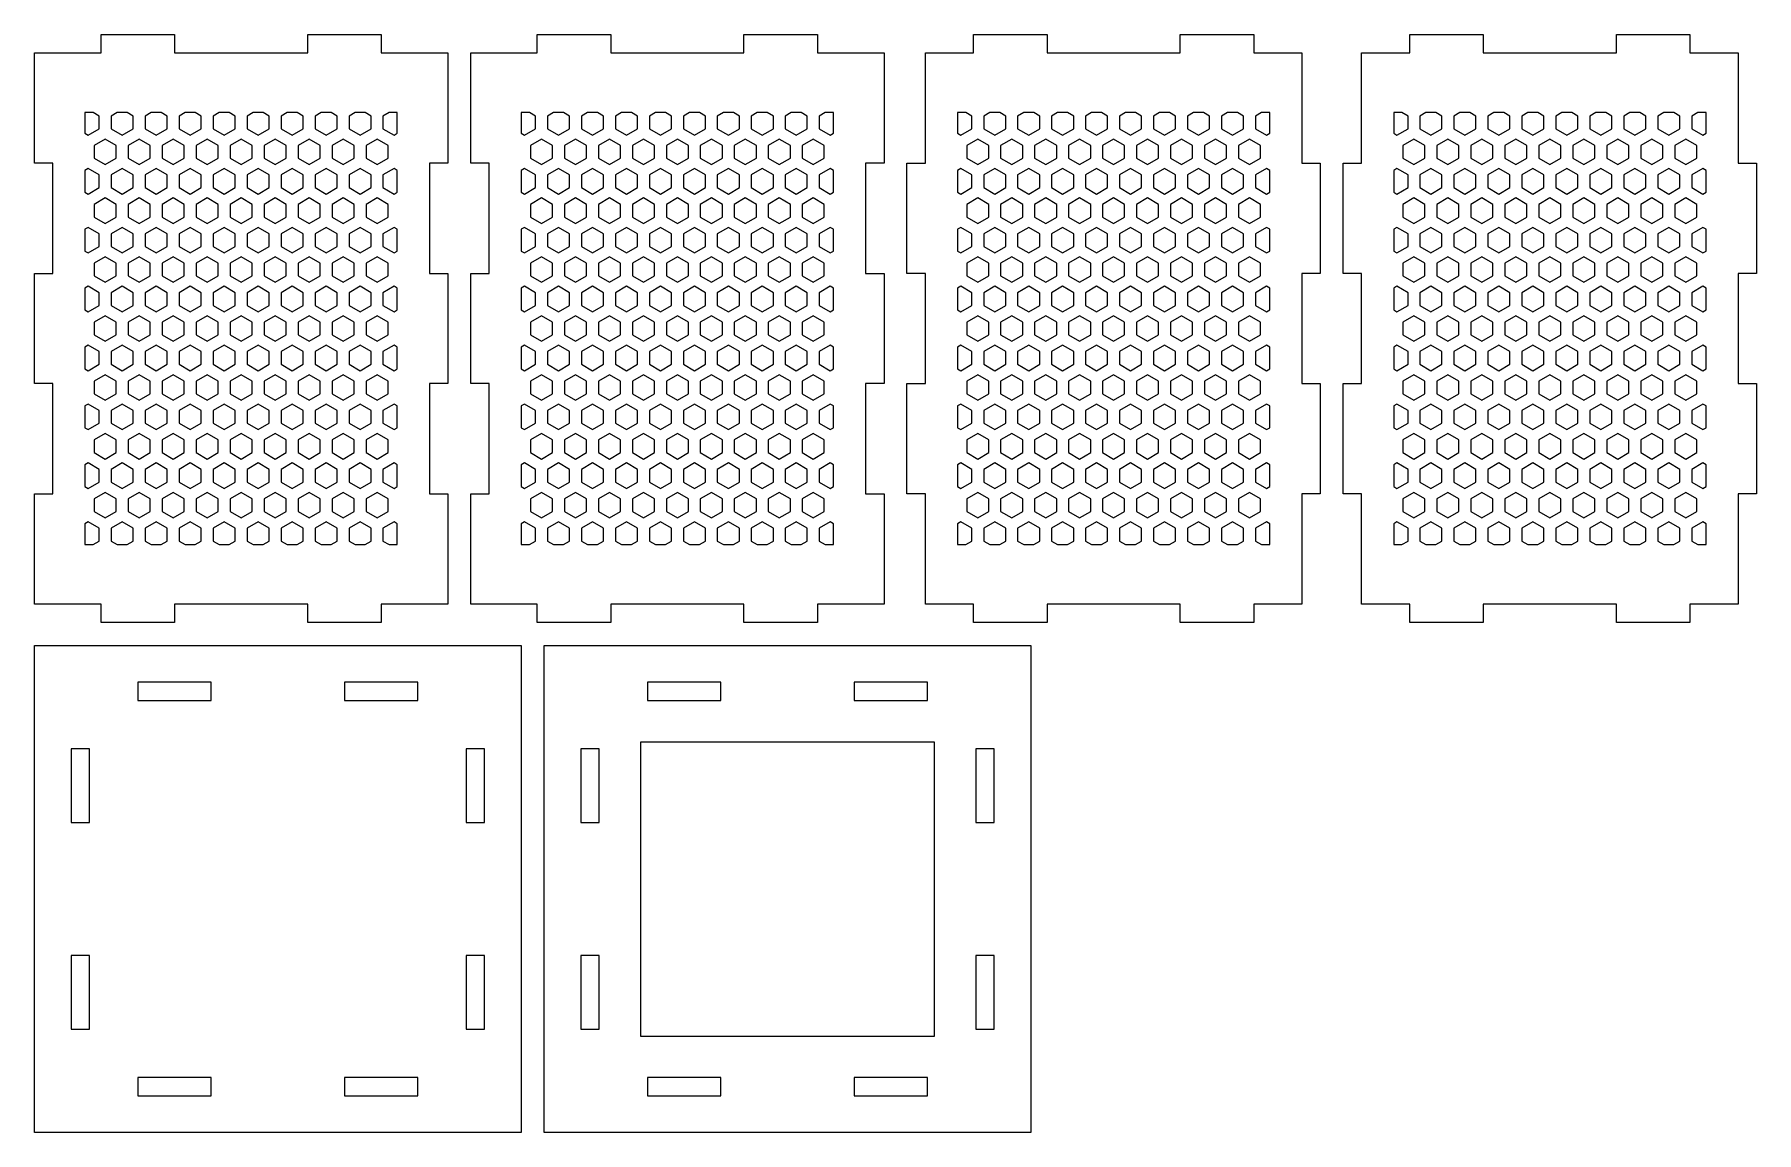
# Model space of a CAD drawing. Header units: millimetres. Extents: x 0 to 375, y -239 to 0.
import ezdxf

# ---------------------------------------------------------------- set-up
doc = ezdxf.new("R2010")
doc.units = ezdxf.units.MM
doc.layers.add('CUT', color=1, linetype='Continuous')

msp = doc.modelspace()

# ---------------------------------------------------------------- linework, layer by layer
at = {"layer": 'CUT'}
for points in [[(4, -124), (0, -124), (0, -100), (4, -100), (4, -76), (0, -76), (0, -52), (4, -52), (4, -28), (0, -28), (0, -4), (4, -4), (14.5, -4), (14.5, 0), (30.5, 0), (30.5, -4), (59.5, -4), (59.5, 0), (75.5, 0), (75.5, -4), (86, -4), (90, -4), (90, -28), (86, -28), (86, -52), (90, -52), (90, -76), (86, -76), (86, -100), (90, -100), (90, -124), (86, -124), (75.5, -124), (75.5, -128), (59.5, -128), (59.5, -124), (30.5, -124), (30.5, -128), (14.5, -128), (14.5, -124), (4, -124)], [(99, -124), (95, -124), (95, -100), (99, -100), (99, -76), (95, -76), (95, -52), (99, -52), (99, -28), (95, -28), (95, -4), (99, -4), (109.5, -4), (109.5, 0), (125.5, 0), (125.5, -4), (154.5, -4), (154.5, 0), (170.5, 0), (170.5, -4), (181, -4), (185, -4), (185, -28), (181, -28), (181, -52), (185, -52), (185, -76), (181, -76), (181, -100), (185, -100), (185, -124), (181, -124), (170.5, -124), (170.5, -128), (154.5, -128), (154.5, -124), (125.5, -124), (125.5, -128), (109.5, -128), (109.5, -124), (99, -124)], [(265.5, -128), (249.5, -128), (249.5, -124), (220.5, -124), (220.5, -128), (204.5, -128), (204.5, -124), (194, -124), (194, -100), (190, -100), (190, -76), (194, -76), (194, -52), (190, -52), (190, -28), (194, -28), (194, -4), (204.5, -4), (204.5, 0), (220.5, 0), (220.5, -4), (249.5, -4), (249.5, 0), (265.5, 0), (265.5, -4), (276, -4), (276, -28), (280, -28), (280, -52), (276, -52), (276, -76), (280, -76), (280, -100), (276, -100), (276, -124), (265.5, -124), (265.5, -128)], [(360.5, -128), (344.5, -128), (344.5, -124), (315.5, -124), (315.5, -128), (299.5, -128), (299.5, -124), (289, -124), (289, -100), (285, -100), (285, -76), (289, -76), (289, -52), (285, -52), (285, -28), (289, -28), (289, -4), (299.5, -4), (299.5, 0), (315.5, 0), (315.5, -4), (344.5, -4), (344.5, 0), (360.5, 0), (360.5, -4), (371, -4), (371, -28), (375, -28), (375, -52), (371, -52), (371, -76), (375, -76), (375, -100), (371, -100), (371, -124), (360.5, -124), (360.5, -128)], [(14.1, -20.53), (14.1, -17.75), (12.79, -17), (11, -17), (11, -21.51), (11.7, -21.91), (14.1, -20.53)], [(21.5, -20.53), (21.5, -17.75), (20.19, -17), (18.01, -17), (16.7, -17.75), (16.7, -20.53), (19.1, -21.91), (21.5, -20.53)], [(28.9, -20.53), (28.9, -17.75), (27.59, -17), (25.41, -17), (24.1, -17.75), (24.1, -20.53), (26.5, -21.91), (28.9, -20.53)], [(36.3, -20.53), (36.3, -17.75), (34.99, -17), (32.81, -17), (31.5, -17.75), (31.5, -20.53), (33.9, -21.91), (36.3, -20.53)], [(43.7, -17.75), (42.39, -17), (40.21, -17), (38.9, -17.75), (38.9, -20.53), (41.3, -21.91), (43.7, -20.53), (43.7, -17.75)], [(51.1, -17.75), (49.79, -17), (47.61, -17), (46.3, -17.75), (46.3, -20.53), (48.7, -21.91), (51.1, -20.53), (51.1, -17.75)], [(58.5, -20.53), (58.5, -17.75), (57.19, -17), (55.01, -17), (53.7, -17.75), (53.7, -20.53), (56.1, -21.91), (58.5, -20.53)], [(65.9, -20.53), (65.9, -17.75), (64.59, -17), (62.41, -17), (61.1, -17.75), (61.1, -20.53), (63.5, -21.91), (65.9, -20.53)], [(73.3, -17.75), (71.99, -17), (69.81, -17), (68.5, -17.75), (68.5, -20.53), (70.9, -21.91), (73.3, -20.53), (73.3, -17.75)], [(75.9, -20.53), (78.3, -21.91), (79, -21.51), (79, -17), (77.21, -17), (75.9, -17.75), (75.9, -20.53)], [(109.1, -20.53), (109.1, -17.75), (107.79, -17), (106, -17), (106, -21.51), (106.7, -21.91), (109.1, -20.53)], [(116.5, -20.53), (116.5, -17.75), (115.19, -17), (113.01, -17), (111.7, -17.75), (111.7, -20.53), (114.1, -21.91), (116.5, -20.53)], [(123.9, -20.53), (123.9, -17.75), (122.59, -17), (120.41, -17), (119.1, -17.75), (119.1, -20.53), (121.5, -21.91), (123.9, -20.53)], [(131.3, -20.53), (131.3, -17.75), (129.99, -17), (127.81, -17), (126.5, -17.75), (126.5, -20.53), (128.9, -21.91), (131.3, -20.53)], [(138.7, -17.75), (137.39, -17), (135.21, -17), (133.9, -17.75), (133.9, -20.53), (136.3, -21.91), (138.7, -20.53), (138.7, -17.75)], [(146.1, -17.75), (144.79, -17), (142.61, -17), (141.3, -17.75), (141.3, -20.53), (143.7, -21.91), (146.1, -20.53), (146.1, -17.75)], [(153.5, -20.53), (153.5, -17.75), (152.19, -17), (150.01, -17), (148.7, -17.75), (148.7, -20.53), (151.1, -21.91), (153.5, -20.53)], [(160.9, -20.53), (160.9, -17.75), (159.59, -17), (157.41, -17), (156.1, -17.75), (156.1, -20.53), (158.5, -21.91), (160.9, -20.53)], [(168.3, -17.75), (166.99, -17), (164.81, -17), (163.5, -17.75), (163.5, -20.53), (165.9, -21.91), (168.3, -20.53), (168.3, -17.75)], [(170.9, -20.53), (173.3, -21.91), (174, -21.51), (174, -17), (172.21, -17), (170.9, -17.75), (170.9, -20.53)], [(204.1, -20.53), (204.1, -17.75), (202.79, -17), (201, -17), (201, -21.51), (201.7, -21.91), (204.1, -20.53)], [(211.5, -20.53), (211.5, -17.75), (210.19, -17), (208.01, -17), (206.7, -17.75), (206.7, -20.53), (209.1, -21.91), (211.5, -20.53)], [(218.9, -20.53), (218.9, -17.75), (217.59, -17), (215.41, -17), (214.1, -17.75), (214.1, -20.53), (216.5, -21.91), (218.9, -20.53)], [(226.3, -20.53), (226.3, -17.75), (224.99, -17), (222.81, -17), (221.5, -17.75), (221.5, -20.53), (223.9, -21.91), (226.3, -20.53)], [(233.7, -17.75), (232.39, -17), (230.21, -17), (228.9, -17.75), (228.9, -20.53), (231.3, -21.91), (233.7, -20.53), (233.7, -17.75)], [(241.1, -17.75), (239.79, -17), (237.61, -17), (236.3, -17.75), (236.3, -20.53), (238.7, -21.91), (241.1, -20.53), (241.1, -17.75)], [(248.5, -20.53), (248.5, -17.75), (247.19, -17), (245.01, -17), (243.7, -17.75), (243.7, -20.53), (246.1, -21.91), (248.5, -20.53)], [(255.9, -20.53), (255.9, -17.75), (254.59, -17), (252.41, -17), (251.1, -17.75), (251.1, -20.53), (253.5, -21.91), (255.9, -20.53)], [(263.3, -17.75), (261.99, -17), (259.81, -17), (258.5, -17.75), (258.5, -20.53), (260.9, -21.91), (263.3, -20.53), (263.3, -17.75)], [(265.9, -20.53), (268.3, -21.91), (269, -21.51), (269, -17), (267.21, -17), (265.9, -17.75), (265.9, -20.53)], [(299.1, -20.53), (299.1, -17.75), (297.79, -17), (296, -17), (296, -21.51), (296.7, -21.91), (299.1, -20.53)], [(306.5, -20.53), (306.5, -17.75), (305.19, -17), (303.01, -17), (301.7, -17.75), (301.7, -20.53), (304.1, -21.91), (306.5, -20.53)], [(313.9, -20.53), (313.9, -17.75), (312.59, -17), (310.41, -17), (309.1, -17.75), (309.1, -20.53), (311.5, -21.91), (313.9, -20.53)], [(321.3, -20.53), (321.3, -17.75), (319.99, -17), (317.81, -17), (316.5, -17.75), (316.5, -20.53), (318.9, -21.91), (321.3, -20.53)], [(328.7, -17.75), (327.39, -17), (325.21, -17), (323.9, -17.75), (323.9, -20.53), (326.3, -21.91), (328.7, -20.53), (328.7, -17.75)], [(336.1, -17.75), (334.79, -17), (332.61, -17), (331.3, -17.75), (331.3, -20.53), (333.7, -21.91), (336.1, -20.53), (336.1, -17.75)], [(343.5, -20.53), (343.5, -17.75), (342.19, -17), (340.01, -17), (338.7, -17.75), (338.7, -20.53), (341.1, -21.91), (343.5, -20.53)], [(350.9, -20.53), (350.9, -17.75), (349.59, -17), (347.41, -17), (346.1, -17.75), (346.1, -20.53), (348.5, -21.91), (350.9, -20.53)], [(358.3, -17.75), (356.99, -17), (354.81, -17), (353.5, -17.75), (353.5, -20.53), (355.9, -21.91), (358.3, -20.53), (358.3, -17.75)], [(360.9, -20.53), (363.3, -21.91), (364, -21.51), (364, -17), (362.21, -17), (360.9, -17.75), (360.9, -20.53)], [(17.8, -26.93), (17.8, -24.16), (15.4, -22.78), (13, -24.16), (13, -26.93), (15.4, -28.32), (17.8, -26.93)], [(25.2, -26.93), (25.2, -24.16), (22.8, -22.78), (20.4, -24.16), (20.4, -26.93), (22.8, -28.32), (25.2, -26.93)], [(30.2, -28.32), (32.6, -26.93), (32.6, -24.16), (30.2, -22.78), (27.8, -24.16), (27.8, -26.93), (30.2, -28.32)], [(40, -26.93), (40, -24.16), (37.6, -22.78), (35.2, -24.16), (35.2, -26.93), (37.6, -28.32), (40, -26.93)], [(47.4, -26.93), (47.4, -24.16), (45, -22.78), (42.6, -24.16), (42.6, -26.93), (45, -28.32), (47.4, -26.93)], [(54.8, -26.93), (54.8, -24.16), (52.4, -22.78), (50, -24.16), (50, -26.93), (52.4, -28.32), (54.8, -26.93)], [(59.8, -28.32), (62.2, -26.93), (62.2, -24.16), (59.8, -22.78), (57.4, -24.16), (57.4, -26.93), (59.8, -28.32)], [(69.6, -26.93), (69.6, -24.16), (67.2, -22.78), (64.8, -24.16), (64.8, -26.93), (67.2, -28.32), (69.6, -26.93)], [(77, -26.93), (77, -24.16), (74.6, -22.78), (72.2, -24.16), (72.2, -26.93), (74.6, -28.32), (77, -26.93)], [(112.8, -26.93), (112.8, -24.16), (110.4, -22.78), (108, -24.16), (108, -26.93), (110.4, -28.32), (112.8, -26.93)], [(120.2, -26.93), (120.2, -24.16), (117.8, -22.78), (115.4, -24.16), (115.4, -26.93), (117.8, -28.32), (120.2, -26.93)], [(125.2, -28.32), (127.6, -26.93), (127.6, -24.16), (125.2, -22.78), (122.8, -24.16), (122.8, -26.93), (125.2, -28.32)], [(135, -26.93), (135, -24.16), (132.6, -22.78), (130.2, -24.16), (130.2, -26.93), (132.6, -28.32), (135, -26.93)], [(142.4, -26.93), (142.4, -24.16), (140, -22.78), (137.6, -24.16), (137.6, -26.93), (140, -28.32), (142.4, -26.93)], [(149.8, -26.93), (149.8, -24.16), (147.4, -22.78), (145, -24.16), (145, -26.93), (147.4, -28.32), (149.8, -26.93)], [(154.8, -28.32), (157.2, -26.93), (157.2, -24.16), (154.8, -22.78), (152.4, -24.16), (152.4, -26.93), (154.8, -28.32)], [(164.6, -26.93), (164.6, -24.16), (162.2, -22.78), (159.8, -24.16), (159.8, -26.93), (162.2, -28.32), (164.6, -26.93)], [(172, -26.93), (172, -24.16), (169.6, -22.78), (167.2, -24.16), (167.2, -26.93), (169.6, -28.32), (172, -26.93)], [(207.8, -26.93), (207.8, -24.16), (205.4, -22.78), (203, -24.16), (203, -26.93), (205.4, -28.32), (207.8, -26.93)], [(215.2, -26.93), (215.2, -24.16), (212.8, -22.78), (210.4, -24.16), (210.4, -26.93), (212.8, -28.32), (215.2, -26.93)], [(220.2, -28.32), (222.6, -26.93), (222.6, -24.16), (220.2, -22.78), (217.8, -24.16), (217.8, -26.93), (220.2, -28.32)], [(230, -26.93), (230, -24.16), (227.6, -22.78), (225.2, -24.16), (225.2, -26.93), (227.6, -28.32), (230, -26.93)], [(237.4, -26.93), (237.4, -24.16), (235, -22.78), (232.6, -24.16), (232.6, -26.93), (235, -28.32), (237.4, -26.93)], [(244.8, -26.93), (244.8, -24.16), (242.4, -22.78), (240, -24.16), (240, -26.93), (242.4, -28.32), (244.8, -26.93)], [(249.8, -28.32), (252.2, -26.93), (252.2, -24.16), (249.8, -22.78), (247.4, -24.16), (247.4, -26.93), (249.8, -28.32)], [(259.6, -26.93), (259.6, -24.16), (257.2, -22.78), (254.8, -24.16), (254.8, -26.93), (257.2, -28.32), (259.6, -26.93)], [(267, -26.93), (267, -24.16), (264.6, -22.78), (262.2, -24.16), (262.2, -26.93), (264.6, -28.32), (267, -26.93)], [(302.8, -26.93), (302.8, -24.16), (300.4, -22.78), (298, -24.16), (298, -26.93), (300.4, -28.32), (302.8, -26.93)], [(310.2, -26.93), (310.2, -24.16), (307.8, -22.78), (305.4, -24.16), (305.4, -26.93), (307.8, -28.32), (310.2, -26.93)], [(315.2, -28.32), (317.6, -26.93), (317.6, -24.16), (315.2, -22.78), (312.8, -24.16), (312.8, -26.93), (315.2, -28.32)], [(325, -26.93), (325, -24.16), (322.6, -22.78), (320.2, -24.16), (320.2, -26.93), (322.6, -28.32), (325, -26.93)], [(332.4, -26.93), (332.4, -24.16), (330, -22.78), (327.6, -24.16), (327.6, -26.93), (330, -28.32), (332.4, -26.93)], [(339.8, -26.93), (339.8, -24.16), (337.4, -22.78), (335, -24.16), (335, -26.93), (337.4, -28.32), (339.8, -26.93)], [(344.8, -28.32), (347.2, -26.93), (347.2, -24.16), (344.8, -22.78), (342.4, -24.16), (342.4, -26.93), (344.8, -28.32)], [(354.6, -26.93), (354.6, -24.16), (352.2, -22.78), (349.8, -24.16), (349.8, -26.93), (352.2, -28.32), (354.6, -26.93)], [(362, -26.93), (362, -24.16), (359.6, -22.78), (357.2, -24.16), (357.2, -26.93), (359.6, -28.32), (362, -26.93)], [(14.1, -33.34), (14.1, -30.57), (11.7, -29.19), (11, -29.59), (11, -34.32), (11.7, -34.73), (14.1, -33.34)], [(21.5, -33.34), (21.5, -30.57), (19.1, -29.19), (16.7, -30.57), (16.7, -33.34), (19.1, -34.73), (21.5, -33.34)], [(28.9, -33.34), (28.9, -30.57), (26.5, -29.19), (24.1, -30.57), (24.1, -33.34), (26.5, -34.73), (28.9, -33.34)], [(36.3, -33.34), (36.3, -30.57), (33.9, -29.19), (31.5, -30.57), (31.5, -33.34), (33.9, -34.73), (36.3, -33.34)], [(43.7, -33.34), (43.7, -30.57), (41.3, -29.19), (38.9, -30.57), (38.9, -33.34), (41.3, -34.73), (43.7, -33.34)], [(51.1, -33.34), (51.1, -30.57), (48.7, -29.19), (46.3, -30.57), (46.3, -33.34), (48.7, -34.73), (51.1, -33.34)], [(58.5, -33.34), (58.5, -30.57), (56.1, -29.19), (53.7, -30.57), (53.7, -33.34), (56.1, -34.73), (58.5, -33.34)], [(65.9, -33.34), (65.9, -30.57), (63.5, -29.19), (61.1, -30.57), (61.1, -33.34), (63.5, -34.73), (65.9, -33.34)], [(73.3, -33.34), (73.3, -30.57), (70.9, -29.19), (68.5, -30.57), (68.5, -33.34), (70.9, -34.73), (73.3, -33.34)], [(78.3, -34.73), (79, -34.32), (79, -29.59), (78.3, -29.19), (75.9, -30.57), (75.9, -33.34), (78.3, -34.73)], [(109.1, -33.34), (109.1, -30.57), (106.7, -29.19), (106, -29.59), (106, -34.32), (106.7, -34.73), (109.1, -33.34)], [(116.5, -33.34), (116.5, -30.57), (114.1, -29.19), (111.7, -30.57), (111.7, -33.34), (114.1, -34.73), (116.5, -33.34)], [(123.9, -33.34), (123.9, -30.57), (121.5, -29.19), (119.1, -30.57), (119.1, -33.34), (121.5, -34.73), (123.9, -33.34)], [(131.3, -33.34), (131.3, -30.57), (128.9, -29.19), (126.5, -30.57), (126.5, -33.34), (128.9, -34.73), (131.3, -33.34)], [(138.7, -33.34), (138.7, -30.57), (136.3, -29.19), (133.9, -30.57), (133.9, -33.34), (136.3, -34.73), (138.7, -33.34)], [(146.1, -33.34), (146.1, -30.57), (143.7, -29.19), (141.3, -30.57), (141.3, -33.34), (143.7, -34.73), (146.1, -33.34)], [(153.5, -33.34), (153.5, -30.57), (151.1, -29.19), (148.7, -30.57), (148.7, -33.34), (151.1, -34.73), (153.5, -33.34)], [(160.9, -33.34), (160.9, -30.57), (158.5, -29.19), (156.1, -30.57), (156.1, -33.34), (158.5, -34.73), (160.9, -33.34)], [(168.3, -33.34), (168.3, -30.57), (165.9, -29.19), (163.5, -30.57), (163.5, -33.34), (165.9, -34.73), (168.3, -33.34)], [(173.3, -34.73), (174, -34.32), (174, -29.59), (173.3, -29.19), (170.9, -30.57), (170.9, -33.34), (173.3, -34.73)], [(204.1, -33.34), (204.1, -30.57), (201.7, -29.19), (201, -29.59), (201, -34.32), (201.7, -34.73), (204.1, -33.34)], [(211.5, -33.34), (211.5, -30.57), (209.1, -29.19), (206.7, -30.57), (206.7, -33.34), (209.1, -34.73), (211.5, -33.34)], [(218.9, -33.34), (218.9, -30.57), (216.5, -29.19), (214.1, -30.57), (214.1, -33.34), (216.5, -34.73), (218.9, -33.34)], [(226.3, -33.34), (226.3, -30.57), (223.9, -29.19), (221.5, -30.57), (221.5, -33.34), (223.9, -34.73), (226.3, -33.34)], [(233.7, -33.34), (233.7, -30.57), (231.3, -29.19), (228.9, -30.57), (228.9, -33.34), (231.3, -34.73), (233.7, -33.34)], [(241.1, -33.34), (241.1, -30.57), (238.7, -29.19), (236.3, -30.57), (236.3, -33.34), (238.7, -34.73), (241.1, -33.34)], [(248.5, -33.34), (248.5, -30.57), (246.1, -29.19), (243.7, -30.57), (243.7, -33.34), (246.1, -34.73), (248.5, -33.34)], [(255.9, -33.34), (255.9, -30.57), (253.5, -29.19), (251.1, -30.57), (251.1, -33.34), (253.5, -34.73), (255.9, -33.34)], [(263.3, -33.34), (263.3, -30.57), (260.9, -29.19), (258.5, -30.57), (258.5, -33.34), (260.9, -34.73), (263.3, -33.34)], [(268.3, -34.73), (269, -34.32), (269, -29.59), (268.3, -29.19), (265.9, -30.57), (265.9, -33.34), (268.3, -34.73)], [(299.1, -33.34), (299.1, -30.57), (296.7, -29.19), (296, -29.59), (296, -34.32), (296.7, -34.73), (299.1, -33.34)], [(306.5, -33.34), (306.5, -30.57), (304.1, -29.19), (301.7, -30.57), (301.7, -33.34), (304.1, -34.73), (306.5, -33.34)], [(313.9, -33.34), (313.9, -30.57), (311.5, -29.19), (309.1, -30.57), (309.1, -33.34), (311.5, -34.73), (313.9, -33.34)], [(321.3, -33.34), (321.3, -30.57), (318.9, -29.19), (316.5, -30.57), (316.5, -33.34), (318.9, -34.73), (321.3, -33.34)], [(328.7, -33.34), (328.7, -30.57), (326.3, -29.19), (323.9, -30.57), (323.9, -33.34), (326.3, -34.73), (328.7, -33.34)], [(336.1, -33.34), (336.1, -30.57), (333.7, -29.19), (331.3, -30.57), (331.3, -33.34), (333.7, -34.73), (336.1, -33.34)], [(343.5, -33.34), (343.5, -30.57), (341.1, -29.19), (338.7, -30.57), (338.7, -33.34), (341.1, -34.73), (343.5, -33.34)], [(350.9, -33.34), (350.9, -30.57), (348.5, -29.19), (346.1, -30.57), (346.1, -33.34), (348.5, -34.73), (350.9, -33.34)], [(358.3, -33.34), (358.3, -30.57), (355.9, -29.19), (353.5, -30.57), (353.5, -33.34), (355.9, -34.73), (358.3, -33.34)], [(363.3, -34.73), (364, -34.32), (364, -29.59), (363.3, -29.19), (360.9, -30.57), (360.9, -33.34), (363.3, -34.73)], [(17.8, -39.75), (17.8, -36.98), (15.4, -35.59), (13, -36.98), (13, -39.75), (15.4, -41.14), (17.8, -39.75)], [(25.2, -39.75), (25.2, -36.98), (22.8, -35.59), (20.4, -36.98), (20.4, -39.75), (22.8, -41.14), (25.2, -39.75)], [(32.6, -39.75), (32.6, -36.98), (30.2, -35.59), (27.8, -36.98), (27.8, -39.75), (30.2, -41.14), (32.6, -39.75)], [(40, -39.75), (40, -36.98), (37.6, -35.59), (35.2, -36.98), (35.2, -39.75), (37.6, -41.14), (40, -39.75)], [(47.4, -39.75), (47.4, -36.98), (45, -35.59), (42.6, -36.98), (42.6, -39.75), (45, -41.14), (47.4, -39.75)], [(52.4, -41.14), (54.8, -39.75), (54.8, -36.98), (52.4, -35.59), (50, -36.98), (50, -39.75), (52.4, -41.14)], [(62.2, -39.75), (62.2, -36.98), (59.8, -35.59), (57.4, -36.98), (57.4, -39.75), (59.8, -41.14), (62.2, -39.75)], [(69.6, -39.75), (69.6, -36.98), (67.2, -35.59), (64.8, -36.98), (64.8, -39.75), (67.2, -41.14), (69.6, -39.75)], [(77, -39.75), (77, -36.98), (74.6, -35.59), (72.2, -36.98), (72.2, -39.75), (74.6, -41.14), (77, -39.75)], [(112.8, -39.75), (112.8, -36.98), (110.4, -35.59), (108, -36.98), (108, -39.75), (110.4, -41.14), (112.8, -39.75)], [(120.2, -39.75), (120.2, -36.98), (117.8, -35.59), (115.4, -36.98), (115.4, -39.75), (117.8, -41.14), (120.2, -39.75)], [(127.6, -39.75), (127.6, -36.98), (125.2, -35.59), (122.8, -36.98), (122.8, -39.75), (125.2, -41.14), (127.6, -39.75)], [(135, -39.75), (135, -36.98), (132.6, -35.59), (130.2, -36.98), (130.2, -39.75), (132.6, -41.14), (135, -39.75)], [(142.4, -39.75), (142.4, -36.98), (140, -35.59), (137.6, -36.98), (137.6, -39.75), (140, -41.14), (142.4, -39.75)], [(147.4, -41.14), (149.8, -39.75), (149.8, -36.98), (147.4, -35.59), (145, -36.98), (145, -39.75), (147.4, -41.14)], [(157.2, -39.75), (157.2, -36.98), (154.8, -35.59), (152.4, -36.98), (152.4, -39.75), (154.8, -41.14), (157.2, -39.75)], [(164.6, -39.75), (164.6, -36.98), (162.2, -35.59), (159.8, -36.98), (159.8, -39.75), (162.2, -41.14), (164.6, -39.75)], [(172, -39.75), (172, -36.98), (169.6, -35.59), (167.2, -36.98), (167.2, -39.75), (169.6, -41.14), (172, -39.75)], [(207.8, -39.75), (207.8, -36.98), (205.4, -35.59), (203, -36.98), (203, -39.75), (205.4, -41.14), (207.8, -39.75)], [(215.2, -39.75), (215.2, -36.98), (212.8, -35.59), (210.4, -36.98), (210.4, -39.75), (212.8, -41.14), (215.2, -39.75)], [(222.6, -39.75), (222.6, -36.98), (220.2, -35.59), (217.8, -36.98), (217.8, -39.75), (220.2, -41.14), (222.6, -39.75)], [(230, -39.75), (230, -36.98), (227.6, -35.59), (225.2, -36.98), (225.2, -39.75), (227.6, -41.14), (230, -39.75)], [(237.4, -39.75), (237.4, -36.98), (235, -35.59), (232.6, -36.98), (232.6, -39.75), (235, -41.14), (237.4, -39.75)], [(242.4, -41.14), (244.8, -39.75), (244.8, -36.98), (242.4, -35.59), (240, -36.98), (240, -39.75), (242.4, -41.14)], [(252.2, -39.75), (252.2, -36.98), (249.8, -35.59), (247.4, -36.98), (247.4, -39.75), (249.8, -41.14), (252.2, -39.75)], [(259.6, -39.75), (259.6, -36.98), (257.2, -35.59), (254.8, -36.98), (254.8, -39.75), (257.2, -41.14), (259.6, -39.75)], [(267, -39.75), (267, -36.98), (264.6, -35.59), (262.2, -36.98), (262.2, -39.75), (264.6, -41.14), (267, -39.75)], [(302.8, -39.75), (302.8, -36.98), (300.4, -35.59), (298, -36.98), (298, -39.75), (300.4, -41.14), (302.8, -39.75)], [(310.2, -39.75), (310.2, -36.98), (307.8, -35.59), (305.4, -36.98), (305.4, -39.75), (307.8, -41.14), (310.2, -39.75)], [(317.6, -39.75), (317.6, -36.98), (315.2, -35.59), (312.8, -36.98), (312.8, -39.75), (315.2, -41.14), (317.6, -39.75)], [(325, -39.75), (325, -36.98), (322.6, -35.59), (320.2, -36.98), (320.2, -39.75), (322.6, -41.14), (325, -39.75)], [(332.4, -39.75), (332.4, -36.98), (330, -35.59), (327.6, -36.98), (327.6, -39.75), (330, -41.14), (332.4, -39.75)], [(337.4, -41.14), (339.8, -39.75), (339.8, -36.98), (337.4, -35.59), (335, -36.98), (335, -39.75), (337.4, -41.14)], [(347.2, -39.75), (347.2, -36.98), (344.8, -35.59), (342.4, -36.98), (342.4, -39.75), (344.8, -41.14), (347.2, -39.75)], [(354.6, -39.75), (354.6, -36.98), (352.2, -35.59), (349.8, -36.98), (349.8, -39.75), (352.2, -41.14), (354.6, -39.75)], [(362, -39.75), (362, -36.98), (359.6, -35.59), (357.2, -36.98), (357.2, -39.75), (359.6, -41.14), (362, -39.75)], [(11.7, -47.55), (14.1, -46.16), (14.1, -43.39), (11.7, -42), (11, -42.41), (11, -47.14), (11.7, -47.55)], [(19.1, -47.55), (21.5, -46.16), (21.5, -43.39), (19.1, -42), (16.7, -43.39), (16.7, -46.16), (19.1, -47.55)], [(28.9, -46.16), (28.9, -43.39), (26.5, -42), (24.1, -43.39), (24.1, -46.16), (26.5, -47.55), (28.9, -46.16)], [(33.9, -47.55), (36.3, -46.16), (36.3, -43.39), (33.9, -42), (31.5, -43.39), (31.5, -46.16), (33.9, -47.55)], [(43.7, -46.16), (43.7, -43.39), (41.3, -42), (38.9, -43.39), (38.9, -46.16), (41.3, -47.55), (43.7, -46.16)], [(48.7, -47.55), (51.1, -46.16), (51.1, -43.39), (48.7, -42), (46.3, -43.39), (46.3, -46.16), (48.7, -47.55)], [(58.5, -46.16), (58.5, -43.39), (56.1, -42), (53.7, -43.39), (53.7, -46.16), (56.1, -47.55), (58.5, -46.16)], [(63.5, -47.55), (65.9, -46.16), (65.9, -43.39), (63.5, -42), (61.1, -43.39), (61.1, -46.16), (63.5, -47.55)], [(73.3, -46.16), (73.3, -43.39), (70.9, -42), (68.5, -43.39), (68.5, -46.16), (70.9, -47.55), (73.3, -46.16)], [(75.9, -46.16), (78.3, -47.55), (79, -47.14), (79, -42.41), (78.3, -42), (75.9, -43.39), (75.9, -46.16)], [(106.7, -47.55), (109.1, -46.16), (109.1, -43.39), (106.7, -42), (106, -42.41), (106, -47.14), (106.7, -47.55)], [(114.1, -47.55), (116.5, -46.16), (116.5, -43.39), (114.1, -42), (111.7, -43.39), (111.7, -46.16), (114.1, -47.55)], [(123.9, -46.16), (123.9, -43.39), (121.5, -42), (119.1, -43.39), (119.1, -46.16), (121.5, -47.55), (123.9, -46.16)], [(128.9, -47.55), (131.3, -46.16), (131.3, -43.39), (128.9, -42), (126.5, -43.39), (126.5, -46.16), (128.9, -47.55)], [(138.7, -46.16), (138.7, -43.39), (136.3, -42), (133.9, -43.39), (133.9, -46.16), (136.3, -47.55), (138.7, -46.16)], [(143.7, -47.55), (146.1, -46.16), (146.1, -43.39), (143.7, -42), (141.3, -43.39), (141.3, -46.16), (143.7, -47.55)], [(153.5, -46.16), (153.5, -43.39), (151.1, -42), (148.7, -43.39), (148.7, -46.16), (151.1, -47.55), (153.5, -46.16)], [(158.5, -47.55), (160.9, -46.16), (160.9, -43.39), (158.5, -42), (156.1, -43.39), (156.1, -46.16), (158.5, -47.55)], [(168.3, -46.16), (168.3, -43.39), (165.9, -42), (163.5, -43.39), (163.5, -46.16), (165.9, -47.55), (168.3, -46.16)], [(170.9, -46.16), (173.3, -47.55), (174, -47.14), (174, -42.41), (173.3, -42), (170.9, -43.39), (170.9, -46.16)], [(201.7, -47.55), (204.1, -46.16), (204.1, -43.39), (201.7, -42), (201, -42.41), (201, -47.14), (201.7, -47.55)], [(209.1, -47.55), (211.5, -46.16), (211.5, -43.39), (209.1, -42), (206.7, -43.39), (206.7, -46.16), (209.1, -47.55)], [(218.9, -46.16), (218.9, -43.39), (216.5, -42), (214.1, -43.39), (214.1, -46.16), (216.5, -47.55), (218.9, -46.16)], [(223.9, -47.55), (226.3, -46.16), (226.3, -43.39), (223.9, -42), (221.5, -43.39), (221.5, -46.16), (223.9, -47.55)], [(233.7, -46.16), (233.7, -43.39), (231.3, -42), (228.9, -43.39), (228.9, -46.16), (231.3, -47.55), (233.7, -46.16)], [(238.7, -47.55), (241.1, -46.16), (241.1, -43.39), (238.7, -42), (236.3, -43.39), (236.3, -46.16), (238.7, -47.55)], [(248.5, -46.16), (248.5, -43.39), (246.1, -42), (243.7, -43.39), (243.7, -46.16), (246.1, -47.55), (248.5, -46.16)], [(253.5, -47.55), (255.9, -46.16), (255.9, -43.39), (253.5, -42), (251.1, -43.39), (251.1, -46.16), (253.5, -47.55)], [(263.3, -46.16), (263.3, -43.39), (260.9, -42), (258.5, -43.39), (258.5, -46.16), (260.9, -47.55), (263.3, -46.16)], [(265.9, -46.16), (268.3, -47.55), (269, -47.14), (269, -42.41), (268.3, -42), (265.9, -43.39), (265.9, -46.16)], [(296.7, -47.55), (299.1, -46.16), (299.1, -43.39), (296.7, -42), (296, -42.41), (296, -47.14), (296.7, -47.55)], [(304.1, -47.55), (306.5, -46.16), (306.5, -43.39), (304.1, -42), (301.7, -43.39), (301.7, -46.16), (304.1, -47.55)], [(313.9, -46.16), (313.9, -43.39), (311.5, -42), (309.1, -43.39), (309.1, -46.16), (311.5, -47.55), (313.9, -46.16)], [(318.9, -47.55), (321.3, -46.16), (321.3, -43.39), (318.9, -42), (316.5, -43.39), (316.5, -46.16), (318.9, -47.55)], [(328.7, -46.16), (328.7, -43.39), (326.3, -42), (323.9, -43.39), (323.9, -46.16), (326.3, -47.55), (328.7, -46.16)], [(333.7, -47.55), (336.1, -46.16), (336.1, -43.39), (333.7, -42), (331.3, -43.39), (331.3, -46.16), (333.7, -47.55)], [(343.5, -46.16), (343.5, -43.39), (341.1, -42), (338.7, -43.39), (338.7, -46.16), (341.1, -47.55), (343.5, -46.16)], [(348.5, -47.55), (350.9, -46.16), (350.9, -43.39), (348.5, -42), (346.1, -43.39), (346.1, -46.16), (348.5, -47.55)], [(358.3, -46.16), (358.3, -43.39), (355.9, -42), (353.5, -43.39), (353.5, -46.16), (355.9, -47.55), (358.3, -46.16)], [(360.9, -46.16), (363.3, -47.55), (364, -47.14), (364, -42.41), (363.3, -42), (360.9, -43.39), (360.9, -46.16)], [(17.8, -52.57), (17.8, -49.8), (15.4, -48.41), (13, -49.8), (13, -52.57), (15.4, -53.95), (17.8, -52.57)], [(25.2, -52.57), (25.2, -49.8), (22.8, -48.41), (20.4, -49.8), (20.4, -52.57), (22.8, -53.95), (25.2, -52.57)], [(30.2, -53.95), (32.6, -52.57), (32.6, -49.8), (30.2, -48.41), (27.8, -49.8), (27.8, -52.57), (30.2, -53.95)], [(40, -52.57), (40, -49.8), (37.6, -48.41), (35.2, -49.8), (35.2, -52.57), (37.6, -53.95), (40, -52.57)], [(47.4, -52.57), (47.4, -49.8), (45, -48.41), (42.6, -49.8), (42.6, -52.57), (45, -53.95), (47.4, -52.57)], [(54.8, -52.57), (54.8, -49.8), (52.4, -48.41), (50, -49.8), (50, -52.57), (52.4, -53.95), (54.8, -52.57)], [(62.2, -52.57), (62.2, -49.8), (59.8, -48.41), (57.4, -49.8), (57.4, -52.57), (59.8, -53.95), (62.2, -52.57)], [(69.6, -52.57), (69.6, -49.8), (67.2, -48.41), (64.8, -49.8), (64.8, -52.57), (67.2, -53.95), (69.6, -52.57)], [(77, -52.57), (77, -49.8), (74.6, -48.41), (72.2, -49.8), (72.2, -52.57), (74.6, -53.95), (77, -52.57)], [(112.8, -52.57), (112.8, -49.8), (110.4, -48.41), (108, -49.8), (108, -52.57), (110.4, -53.95), (112.8, -52.57)], [(120.2, -52.57), (120.2, -49.8), (117.8, -48.41), (115.4, -49.8), (115.4, -52.57), (117.8, -53.95), (120.2, -52.57)], [(125.2, -53.95), (127.6, -52.57), (127.6, -49.8), (125.2, -48.41), (122.8, -49.8), (122.8, -52.57), (125.2, -53.95)], [(135, -52.57), (135, -49.8), (132.6, -48.41), (130.2, -49.8), (130.2, -52.57), (132.6, -53.95), (135, -52.57)], [(142.4, -52.57), (142.4, -49.8), (140, -48.41), (137.6, -49.8), (137.6, -52.57), (140, -53.95), (142.4, -52.57)], [(149.8, -52.57), (149.8, -49.8), (147.4, -48.41), (145, -49.8), (145, -52.57), (147.4, -53.95), (149.8, -52.57)], [(157.2, -52.57), (157.2, -49.8), (154.8, -48.41), (152.4, -49.8), (152.4, -52.57), (154.8, -53.95), (157.2, -52.57)], [(164.6, -52.57), (164.6, -49.8), (162.2, -48.41), (159.8, -49.8), (159.8, -52.57), (162.2, -53.95), (164.6, -52.57)], [(172, -52.57), (172, -49.8), (169.6, -48.41), (167.2, -49.8), (167.2, -52.57), (169.6, -53.95), (172, -52.57)], [(207.8, -52.57), (207.8, -49.8), (205.4, -48.41), (203, -49.8), (203, -52.57), (205.4, -53.95), (207.8, -52.57)], [(215.2, -52.57), (215.2, -49.8), (212.8, -48.41), (210.4, -49.8), (210.4, -52.57), (212.8, -53.95), (215.2, -52.57)], [(220.2, -53.95), (222.6, -52.57), (222.6, -49.8), (220.2, -48.41), (217.8, -49.8), (217.8, -52.57), (220.2, -53.95)], [(230, -52.57), (230, -49.8), (227.6, -48.41), (225.2, -49.8), (225.2, -52.57), (227.6, -53.95), (230, -52.57)], [(237.4, -52.57), (237.4, -49.8), (235, -48.41), (232.6, -49.8), (232.6, -52.57), (235, -53.95), (237.4, -52.57)], [(244.8, -52.57), (244.8, -49.8), (242.4, -48.41), (240, -49.8), (240, -52.57), (242.4, -53.95), (244.8, -52.57)], [(252.2, -52.57), (252.2, -49.8), (249.8, -48.41), (247.4, -49.8), (247.4, -52.57), (249.8, -53.95), (252.2, -52.57)], [(259.6, -52.57), (259.6, -49.8), (257.2, -48.41), (254.8, -49.8), (254.8, -52.57), (257.2, -53.95), (259.6, -52.57)], [(267, -52.57), (267, -49.8), (264.6, -48.41), (262.2, -49.8), (262.2, -52.57), (264.6, -53.95), (267, -52.57)], [(302.8, -52.57), (302.8, -49.8), (300.4, -48.41), (298, -49.8), (298, -52.57), (300.4, -53.95), (302.8, -52.57)], [(310.2, -52.57), (310.2, -49.8), (307.8, -48.41), (305.4, -49.8), (305.4, -52.57), (307.8, -53.95), (310.2, -52.57)], [(315.2, -53.95), (317.6, -52.57), (317.6, -49.8), (315.2, -48.41), (312.8, -49.8), (312.8, -52.57), (315.2, -53.95)], [(325, -52.57), (325, -49.8), (322.6, -48.41), (320.2, -49.8), (320.2, -52.57), (322.6, -53.95), (325, -52.57)], [(332.4, -52.57), (332.4, -49.8), (330, -48.41), (327.6, -49.8), (327.6, -52.57), (330, -53.95), (332.4, -52.57)], [(339.8, -52.57), (339.8, -49.8), (337.4, -48.41), (335, -49.8), (335, -52.57), (337.4, -53.95), (339.8, -52.57)], [(347.2, -52.57), (347.2, -49.8), (344.8, -48.41), (342.4, -49.8), (342.4, -52.57), (344.8, -53.95), (347.2, -52.57)], [(354.6, -52.57), (354.6, -49.8), (352.2, -48.41), (349.8, -49.8), (349.8, -52.57), (352.2, -53.95), (354.6, -52.57)], [(362, -52.57), (362, -49.8), (359.6, -48.41), (357.2, -49.8), (357.2, -52.57), (359.6, -53.95), (362, -52.57)], [(14.1, -58.98), (14.1, -56.21), (11.7, -54.82), (11, -55.22), (11, -59.96), (11.7, -60.36), (14.1, -58.98)], [(21.5, -58.98), (21.5, -56.21), (19.1, -54.82), (16.7, -56.21), (16.7, -58.98), (19.1, -60.36), (21.5, -58.98)], [(28.9, -58.98), (28.9, -56.21), (26.5, -54.82), (24.1, -56.21), (24.1, -58.98), (26.5, -60.36), (28.9, -58.98)], [(36.3, -58.98), (36.3, -56.21), (33.9, -54.82), (31.5, -56.21), (31.5, -58.98), (33.9, -60.36), (36.3, -58.98)], [(43.7, -58.98), (43.7, -56.21), (41.3, -54.82), (38.9, -56.21), (38.9, -58.98), (41.3, -60.36), (43.7, -58.98)], [(51.1, -58.98), (51.1, -56.21), (48.7, -54.82), (46.3, -56.21), (46.3, -58.98), (48.7, -60.36), (51.1, -58.98)], [(58.5, -58.98), (58.5, -56.21), (56.1, -54.82), (53.7, -56.21), (53.7, -58.98), (56.1, -60.36), (58.5, -58.98)], [(65.9, -58.98), (65.9, -56.21), (63.5, -54.82), (61.1, -56.21), (61.1, -58.98), (63.5, -60.36), (65.9, -58.98)], [(73.3, -58.98), (73.3, -56.21), (70.9, -54.82), (68.5, -56.21), (68.5, -58.98), (70.9, -60.36), (73.3, -58.98)], [(78.3, -60.36), (79, -59.96), (79, -55.22), (78.3, -54.82), (75.9, -56.21), (75.9, -58.98), (78.3, -60.36)], [(109.1, -58.98), (109.1, -56.21), (106.7, -54.82), (106, -55.22), (106, -59.96), (106.7, -60.36), (109.1, -58.98)], [(116.5, -58.98), (116.5, -56.21), (114.1, -54.82), (111.7, -56.21), (111.7, -58.98), (114.1, -60.36), (116.5, -58.98)], [(123.9, -58.98), (123.9, -56.21), (121.5, -54.82), (119.1, -56.21), (119.1, -58.98), (121.5, -60.36), (123.9, -58.98)], [(131.3, -58.98), (131.3, -56.21), (128.9, -54.82), (126.5, -56.21), (126.5, -58.98), (128.9, -60.36), (131.3, -58.98)], [(138.7, -58.98), (138.7, -56.21), (136.3, -54.82), (133.9, -56.21), (133.9, -58.98), (136.3, -60.36), (138.7, -58.98)], [(146.1, -58.98), (146.1, -56.21), (143.7, -54.82), (141.3, -56.21), (141.3, -58.98), (143.7, -60.36), (146.1, -58.98)], [(153.5, -58.98), (153.5, -56.21), (151.1, -54.82), (148.7, -56.21), (148.7, -58.98), (151.1, -60.36), (153.5, -58.98)], [(160.9, -58.98), (160.9, -56.21), (158.5, -54.82), (156.1, -56.21), (156.1, -58.98), (158.5, -60.36), (160.9, -58.98)], [(168.3, -58.98), (168.3, -56.21), (165.9, -54.82), (163.5, -56.21), (163.5, -58.98), (165.9, -60.36), (168.3, -58.98)], [(173.3, -60.36), (174, -59.96), (174, -55.22), (173.3, -54.82), (170.9, -56.21), (170.9, -58.98), (173.3, -60.36)], [(204.1, -58.98), (204.1, -56.21), (201.7, -54.82), (201, -55.22), (201, -59.96), (201.7, -60.36), (204.1, -58.98)], [(211.5, -58.98), (211.5, -56.21), (209.1, -54.82), (206.7, -56.21), (206.7, -58.98), (209.1, -60.36), (211.5, -58.98)], [(218.9, -58.98), (218.9, -56.21), (216.5, -54.82), (214.1, -56.21), (214.1, -58.98), (216.5, -60.36), (218.9, -58.98)], [(226.3, -58.98), (226.3, -56.21), (223.9, -54.82), (221.5, -56.21), (221.5, -58.98), (223.9, -60.36), (226.3, -58.98)], [(233.7, -58.98), (233.7, -56.21), (231.3, -54.82), (228.9, -56.21), (228.9, -58.98), (231.3, -60.36), (233.7, -58.98)], [(241.1, -58.98), (241.1, -56.21), (238.7, -54.82), (236.3, -56.21), (236.3, -58.98), (238.7, -60.36), (241.1, -58.98)], [(248.5, -58.98), (248.5, -56.21), (246.1, -54.82), (243.7, -56.21), (243.7, -58.98), (246.1, -60.36), (248.5, -58.98)], [(255.9, -58.98), (255.9, -56.21), (253.5, -54.82), (251.1, -56.21), (251.1, -58.98), (253.5, -60.36), (255.9, -58.98)], [(263.3, -58.98), (263.3, -56.21), (260.9, -54.82), (258.5, -56.21), (258.5, -58.98), (260.9, -60.36), (263.3, -58.98)], [(268.3, -60.36), (269, -59.96), (269, -55.22), (268.3, -54.82), (265.9, -56.21), (265.9, -58.98), (268.3, -60.36)], [(299.1, -58.98), (299.1, -56.21), (296.7, -54.82), (296, -55.22), (296, -59.96), (296.7, -60.36), (299.1, -58.98)], [(306.5, -58.98), (306.5, -56.21), (304.1, -54.82), (301.7, -56.21), (301.7, -58.98), (304.1, -60.36), (306.5, -58.98)], [(313.9, -58.98), (313.9, -56.21), (311.5, -54.82), (309.1, -56.21), (309.1, -58.98), (311.5, -60.36), (313.9, -58.98)], [(321.3, -58.98), (321.3, -56.21), (318.9, -54.82), (316.5, -56.21), (316.5, -58.98), (318.9, -60.36), (321.3, -58.98)], [(328.7, -58.98), (328.7, -56.21), (326.3, -54.82), (323.9, -56.21), (323.9, -58.98), (326.3, -60.36), (328.7, -58.98)], [(336.1, -58.98), (336.1, -56.21), (333.7, -54.82), (331.3, -56.21), (331.3, -58.98), (333.7, -60.36), (336.1, -58.98)], [(343.5, -58.98), (343.5, -56.21), (341.1, -54.82), (338.7, -56.21), (338.7, -58.98), (341.1, -60.36), (343.5, -58.98)], [(350.9, -58.98), (350.9, -56.21), (348.5, -54.82), (346.1, -56.21), (346.1, -58.98), (348.5, -60.36), (350.9, -58.98)], [(358.3, -58.98), (358.3, -56.21), (355.9, -54.82), (353.5, -56.21), (353.5, -58.98), (355.9, -60.36), (358.3, -58.98)], [(363.3, -60.36), (364, -59.96), (364, -55.22), (363.3, -54.82), (360.9, -56.21), (360.9, -58.98), (363.3, -60.36)], [(17.8, -65.39), (17.8, -62.61), (15.4, -61.23), (13, -62.61), (13, -65.39), (15.4, -66.77), (17.8, -65.39)], [(25.2, -65.39), (25.2, -62.61), (22.8, -61.23), (20.4, -62.61), (20.4, -65.39), (22.8, -66.77), (25.2, -65.39)], [(32.6, -65.39), (32.6, -62.61), (30.2, -61.23), (27.8, -62.61), (27.8, -65.39), (30.2, -66.77), (32.6, -65.39)], [(40, -65.39), (40, -62.61), (37.6, -61.23), (35.2, -62.61), (35.2, -65.39), (37.6, -66.77), (40, -65.39)], [(47.4, -65.39), (47.4, -62.61), (45, -61.23), (42.6, -62.61), (42.6, -65.39), (45, -66.77), (47.4, -65.39)], [(54.8, -65.39), (54.8, -62.61), (52.4, -61.23), (50, -62.61), (50, -65.39), (52.4, -66.77), (54.8, -65.39)], [(59.8, -66.77), (62.2, -65.39), (62.2, -62.61), (59.8, -61.23), (57.4, -62.61), (57.4, -65.39), (59.8, -66.77)], [(67.2, -66.77), (69.6, -65.39), (69.6, -62.61), (67.2, -61.23), (64.8, -62.61), (64.8, -65.39), (67.2, -66.77)], [(77, -65.39), (77, -62.61), (74.6, -61.23), (72.2, -62.61), (72.2, -65.39), (74.6, -66.77), (77, -65.39)], [(112.8, -65.39), (112.8, -62.61), (110.4, -61.23), (108, -62.61), (108, -65.39), (110.4, -66.77), (112.8, -65.39)], [(120.2, -65.39), (120.2, -62.61), (117.8, -61.23), (115.4, -62.61), (115.4, -65.39), (117.8, -66.77), (120.2, -65.39)], [(127.6, -65.39), (127.6, -62.61), (125.2, -61.23), (122.8, -62.61), (122.8, -65.39), (125.2, -66.77), (127.6, -65.39)], [(135, -65.39), (135, -62.61), (132.6, -61.23), (130.2, -62.61), (130.2, -65.39), (132.6, -66.77), (135, -65.39)], [(142.4, -65.39), (142.4, -62.61), (140, -61.23), (137.6, -62.61), (137.6, -65.39), (140, -66.77), (142.4, -65.39)], [(149.8, -65.39), (149.8, -62.61), (147.4, -61.23), (145, -62.61), (145, -65.39), (147.4, -66.77), (149.8, -65.39)], [(154.8, -66.77), (157.2, -65.39), (157.2, -62.61), (154.8, -61.23), (152.4, -62.61), (152.4, -65.39), (154.8, -66.77)], [(162.2, -66.77), (164.6, -65.39), (164.6, -62.61), (162.2, -61.23), (159.8, -62.61), (159.8, -65.39), (162.2, -66.77)], [(172, -65.39), (172, -62.61), (169.6, -61.23), (167.2, -62.61), (167.2, -65.39), (169.6, -66.77), (172, -65.39)], [(207.8, -65.39), (207.8, -62.61), (205.4, -61.23), (203, -62.61), (203, -65.39), (205.4, -66.77), (207.8, -65.39)], [(215.2, -65.39), (215.2, -62.61), (212.8, -61.23), (210.4, -62.61), (210.4, -65.39), (212.8, -66.77), (215.2, -65.39)], [(222.6, -65.39), (222.6, -62.61), (220.2, -61.23), (217.8, -62.61), (217.8, -65.39), (220.2, -66.77), (222.6, -65.39)], [(230, -65.39), (230, -62.61), (227.6, -61.23), (225.2, -62.61), (225.2, -65.39), (227.6, -66.77), (230, -65.39)], [(237.4, -65.39), (237.4, -62.61), (235, -61.23), (232.6, -62.61), (232.6, -65.39), (235, -66.77), (237.4, -65.39)], [(244.8, -65.39), (244.8, -62.61), (242.4, -61.23), (240, -62.61), (240, -65.39), (242.4, -66.77), (244.8, -65.39)], [(249.8, -66.77), (252.2, -65.39), (252.2, -62.61), (249.8, -61.23), (247.4, -62.61), (247.4, -65.39), (249.8, -66.77)], [(257.2, -66.77), (259.6, -65.39), (259.6, -62.61), (257.2, -61.23), (254.8, -62.61), (254.8, -65.39), (257.2, -66.77)], [(267, -65.39), (267, -62.61), (264.6, -61.23), (262.2, -62.61), (262.2, -65.39), (264.6, -66.77), (267, -65.39)], [(302.8, -65.39), (302.8, -62.61), (300.4, -61.23), (298, -62.61), (298, -65.39), (300.4, -66.77), (302.8, -65.39)], [(310.2, -65.39), (310.2, -62.61), (307.8, -61.23), (305.4, -62.61), (305.4, -65.39), (307.8, -66.77), (310.2, -65.39)], [(317.6, -65.39), (317.6, -62.61), (315.2, -61.23), (312.8, -62.61), (312.8, -65.39), (315.2, -66.77), (317.6, -65.39)], [(325, -65.39), (325, -62.61), (322.6, -61.23), (320.2, -62.61), (320.2, -65.39), (322.6, -66.77), (325, -65.39)], [(332.4, -65.39), (332.4, -62.61), (330, -61.23), (327.6, -62.61), (327.6, -65.39), (330, -66.77), (332.4, -65.39)], [(339.8, -65.39), (339.8, -62.61), (337.4, -61.23), (335, -62.61), (335, -65.39), (337.4, -66.77), (339.8, -65.39)], [(344.8, -66.77), (347.2, -65.39), (347.2, -62.61), (344.8, -61.23), (342.4, -62.61), (342.4, -65.39), (344.8, -66.77)], [(352.2, -66.77), (354.6, -65.39), (354.6, -62.61), (352.2, -61.23), (349.8, -62.61), (349.8, -65.39), (352.2, -66.77)], [(362, -65.39), (362, -62.61), (359.6, -61.23), (357.2, -62.61), (357.2, -65.39), (359.6, -66.77), (362, -65.39)], [(11.7, -73.18), (14.1, -71.79), (14.1, -69.02), (11.7, -67.64), (11, -68.04), (11, -72.78), (11.7, -73.18)], [(19.1, -73.18), (21.5, -71.79), (21.5, -69.02), (19.1, -67.64), (16.7, -69.02), (16.7, -71.79), (19.1, -73.18)], [(26.5, -73.18), (28.9, -71.79), (28.9, -69.02), (26.5, -67.64), (24.1, -69.02), (24.1, -71.79), (26.5, -73.18)], [(36.3, -71.79), (36.3, -69.02), (33.9, -67.64), (31.5, -69.02), (31.5, -71.79), (33.9, -73.18), (36.3, -71.79)], [(41.3, -73.18), (43.7, -71.79), (43.7, -69.02), (41.3, -67.64), (38.9, -69.02), (38.9, -71.79), (41.3, -73.18)], [(51.1, -71.79), (51.1, -69.02), (48.7, -67.64), (46.3, -69.02), (46.3, -71.79), (48.7, -73.18), (51.1, -71.79)], [(56.1, -73.18), (58.5, -71.79), (58.5, -69.02), (56.1, -67.64), (53.7, -69.02), (53.7, -71.79), (56.1, -73.18)], [(65.9, -71.79), (65.9, -69.02), (63.5, -67.64), (61.1, -69.02), (61.1, -71.79), (63.5, -73.18), (65.9, -71.79)], [(73.3, -71.79), (73.3, -69.02), (70.9, -67.64), (68.5, -69.02), (68.5, -71.79), (70.9, -73.18), (73.3, -71.79)], [(75.9, -71.79), (78.3, -73.18), (79, -72.78), (79, -68.04), (78.3, -67.64), (75.9, -69.02), (75.9, -71.79)], [(106.7, -73.18), (109.1, -71.79), (109.1, -69.02), (106.7, -67.64), (106, -68.04), (106, -72.78), (106.7, -73.18)], [(114.1, -73.18), (116.5, -71.79), (116.5, -69.02), (114.1, -67.64), (111.7, -69.02), (111.7, -71.79), (114.1, -73.18)], [(121.5, -73.18), (123.9, -71.79), (123.9, -69.02), (121.5, -67.64), (119.1, -69.02), (119.1, -71.79), (121.5, -73.18)], [(131.3, -71.79), (131.3, -69.02), (128.9, -67.64), (126.5, -69.02), (126.5, -71.79), (128.9, -73.18), (131.3, -71.79)], [(136.3, -73.18), (138.7, -71.79), (138.7, -69.02), (136.3, -67.64), (133.9, -69.02), (133.9, -71.79), (136.3, -73.18)], [(146.1, -71.79), (146.1, -69.02), (143.7, -67.64), (141.3, -69.02), (141.3, -71.79), (143.7, -73.18), (146.1, -71.79)], [(151.1, -73.18), (153.5, -71.79), (153.5, -69.02), (151.1, -67.64), (148.7, -69.02), (148.7, -71.79), (151.1, -73.18)], [(160.9, -71.79), (160.9, -69.02), (158.5, -67.64), (156.1, -69.02), (156.1, -71.79), (158.5, -73.18), (160.9, -71.79)], [(168.3, -71.79), (168.3, -69.02), (165.9, -67.64), (163.5, -69.02), (163.5, -71.79), (165.9, -73.18), (168.3, -71.79)], [(170.9, -71.79), (173.3, -73.18), (174, -72.78), (174, -68.04), (173.3, -67.64), (170.9, -69.02), (170.9, -71.79)], [(201.7, -73.18), (204.1, -71.79), (204.1, -69.02), (201.7, -67.64), (201, -68.04), (201, -72.78), (201.7, -73.18)], [(209.1, -73.18), (211.5, -71.79), (211.5, -69.02), (209.1, -67.64), (206.7, -69.02), (206.7, -71.79), (209.1, -73.18)], [(216.5, -73.18), (218.9, -71.79), (218.9, -69.02), (216.5, -67.64), (214.1, -69.02), (214.1, -71.79), (216.5, -73.18)], [(226.3, -71.79), (226.3, -69.02), (223.9, -67.64), (221.5, -69.02), (221.5, -71.79), (223.9, -73.18), (226.3, -71.79)], [(231.3, -73.18), (233.7, -71.79), (233.7, -69.02), (231.3, -67.64), (228.9, -69.02), (228.9, -71.79), (231.3, -73.18)], [(241.1, -71.79), (241.1, -69.02), (238.7, -67.64), (236.3, -69.02), (236.3, -71.79), (238.7, -73.18), (241.1, -71.79)], [(246.1, -73.18), (248.5, -71.79), (248.5, -69.02), (246.1, -67.64), (243.7, -69.02), (243.7, -71.79), (246.1, -73.18)], [(255.9, -71.79), (255.9, -69.02), (253.5, -67.64), (251.1, -69.02), (251.1, -71.79), (253.5, -73.18), (255.9, -71.79)], [(263.3, -71.79), (263.3, -69.02), (260.9, -67.64), (258.5, -69.02), (258.5, -71.79), (260.9, -73.18), (263.3, -71.79)], [(265.9, -71.79), (268.3, -73.18), (269, -72.78), (269, -68.04), (268.3, -67.64), (265.9, -69.02), (265.9, -71.79)], [(296.7, -73.18), (299.1, -71.79), (299.1, -69.02), (296.7, -67.64), (296, -68.04), (296, -72.78), (296.7, -73.18)], [(304.1, -73.18), (306.5, -71.79), (306.5, -69.02), (304.1, -67.64), (301.7, -69.02), (301.7, -71.79), (304.1, -73.18)], [(311.5, -73.18), (313.9, -71.79), (313.9, -69.02), (311.5, -67.64), (309.1, -69.02), (309.1, -71.79), (311.5, -73.18)], [(321.3, -71.79), (321.3, -69.02), (318.9, -67.64), (316.5, -69.02), (316.5, -71.79), (318.9, -73.18), (321.3, -71.79)], [(326.3, -73.18), (328.7, -71.79), (328.7, -69.02), (326.3, -67.64), (323.9, -69.02), (323.9, -71.79), (326.3, -73.18)], [(336.1, -71.79), (336.1, -69.02), (333.7, -67.64), (331.3, -69.02), (331.3, -71.79), (333.7, -73.18), (336.1, -71.79)], [(341.1, -73.18), (343.5, -71.79), (343.5, -69.02), (341.1, -67.64), (338.7, -69.02), (338.7, -71.79), (341.1, -73.18)], [(350.9, -71.79), (350.9, -69.02), (348.5, -67.64), (346.1, -69.02), (346.1, -71.79), (348.5, -73.18), (350.9, -71.79)], [(358.3, -71.79), (358.3, -69.02), (355.9, -67.64), (353.5, -69.02), (353.5, -71.79), (355.9, -73.18), (358.3, -71.79)], [(360.9, -71.79), (363.3, -73.18), (364, -72.78), (364, -68.04), (363.3, -67.64), (360.9, -69.02), (360.9, -71.79)], [(17.8, -78.2), (17.8, -75.43), (15.4, -74.05), (13, -75.43), (13, -78.2), (15.4, -79.59), (17.8, -78.2)], [(25.2, -78.2), (25.2, -75.43), (22.8, -74.05), (20.4, -75.43), (20.4, -78.2), (22.8, -79.59), (25.2, -78.2)], [(32.6, -78.2), (32.6, -75.43), (30.2, -74.05), (27.8, -75.43), (27.8, -78.2), (30.2, -79.59), (32.6, -78.2)], [(40, -78.2), (40, -75.43), (37.6, -74.05), (35.2, -75.43), (35.2, -78.2), (37.6, -79.59), (40, -78.2)], [(47.4, -78.2), (47.4, -75.43), (45, -74.05), (42.6, -75.43), (42.6, -78.2), (45, -79.59), (47.4, -78.2)], [(54.8, -78.2), (54.8, -75.43), (52.4, -74.05), (50, -75.43), (50, -78.2), (52.4, -79.59), (54.8, -78.2)], [(62.2, -78.2), (62.2, -75.43), (59.8, -74.05), (57.4, -75.43), (57.4, -78.2), (59.8, -79.59), (62.2, -78.2)], [(69.6, -78.2), (69.6, -75.43), (67.2, -74.05), (64.8, -75.43), (64.8, -78.2), (67.2, -79.59), (69.6, -78.2)], [(77, -78.2), (77, -75.43), (74.6, -74.05), (72.2, -75.43), (72.2, -78.2), (74.6, -79.59), (77, -78.2)], [(112.8, -78.2), (112.8, -75.43), (110.4, -74.05), (108, -75.43), (108, -78.2), (110.4, -79.59), (112.8, -78.2)], [(120.2, -78.2), (120.2, -75.43), (117.8, -74.05), (115.4, -75.43), (115.4, -78.2), (117.8, -79.59), (120.2, -78.2)], [(127.6, -78.2), (127.6, -75.43), (125.2, -74.05), (122.8, -75.43), (122.8, -78.2), (125.2, -79.59), (127.6, -78.2)], [(135, -78.2), (135, -75.43), (132.6, -74.05), (130.2, -75.43), (130.2, -78.2), (132.6, -79.59), (135, -78.2)], [(142.4, -78.2), (142.4, -75.43), (140, -74.05), (137.6, -75.43), (137.6, -78.2), (140, -79.59), (142.4, -78.2)], [(149.8, -78.2), (149.8, -75.43), (147.4, -74.05), (145, -75.43), (145, -78.2), (147.4, -79.59), (149.8, -78.2)], [(157.2, -78.2), (157.2, -75.43), (154.8, -74.05), (152.4, -75.43), (152.4, -78.2), (154.8, -79.59), (157.2, -78.2)], [(164.6, -78.2), (164.6, -75.43), (162.2, -74.05), (159.8, -75.43), (159.8, -78.2), (162.2, -79.59), (164.6, -78.2)], [(172, -78.2), (172, -75.43), (169.6, -74.05), (167.2, -75.43), (167.2, -78.2), (169.6, -79.59), (172, -78.2)], [(207.8, -78.2), (207.8, -75.43), (205.4, -74.05), (203, -75.43), (203, -78.2), (205.4, -79.59), (207.8, -78.2)], [(215.2, -78.2), (215.2, -75.43), (212.8, -74.05), (210.4, -75.43), (210.4, -78.2), (212.8, -79.59), (215.2, -78.2)], [(222.6, -78.2), (222.6, -75.43), (220.2, -74.05), (217.8, -75.43), (217.8, -78.2), (220.2, -79.59), (222.6, -78.2)], [(230, -78.2), (230, -75.43), (227.6, -74.05), (225.2, -75.43), (225.2, -78.2), (227.6, -79.59), (230, -78.2)], [(237.4, -78.2), (237.4, -75.43), (235, -74.05), (232.6, -75.43), (232.6, -78.2), (235, -79.59), (237.4, -78.2)], [(244.8, -78.2), (244.8, -75.43), (242.4, -74.05), (240, -75.43), (240, -78.2), (242.4, -79.59), (244.8, -78.2)], [(252.2, -78.2), (252.2, -75.43), (249.8, -74.05), (247.4, -75.43), (247.4, -78.2), (249.8, -79.59), (252.2, -78.2)], [(259.6, -78.2), (259.6, -75.43), (257.2, -74.05), (254.8, -75.43), (254.8, -78.2), (257.2, -79.59), (259.6, -78.2)], [(267, -78.2), (267, -75.43), (264.6, -74.05), (262.2, -75.43), (262.2, -78.2), (264.6, -79.59), (267, -78.2)], [(302.8, -78.2), (302.8, -75.43), (300.4, -74.05), (298, -75.43), (298, -78.2), (300.4, -79.59), (302.8, -78.2)], [(310.2, -78.2), (310.2, -75.43), (307.8, -74.05), (305.4, -75.43), (305.4, -78.2), (307.8, -79.59), (310.2, -78.2)], [(317.6, -78.2), (317.6, -75.43), (315.2, -74.05), (312.8, -75.43), (312.8, -78.2), (315.2, -79.59), (317.6, -78.2)], [(325, -78.2), (325, -75.43), (322.6, -74.05), (320.2, -75.43), (320.2, -78.2), (322.6, -79.59), (325, -78.2)], [(332.4, -78.2), (332.4, -75.43), (330, -74.05), (327.6, -75.43), (327.6, -78.2), (330, -79.59), (332.4, -78.2)], [(339.8, -78.2), (339.8, -75.43), (337.4, -74.05), (335, -75.43), (335, -78.2), (337.4, -79.59), (339.8, -78.2)], [(347.2, -78.2), (347.2, -75.43), (344.8, -74.05), (342.4, -75.43), (342.4, -78.2), (344.8, -79.59), (347.2, -78.2)], [(354.6, -78.2), (354.6, -75.43), (352.2, -74.05), (349.8, -75.43), (349.8, -78.2), (352.2, -79.59), (354.6, -78.2)], [(362, -78.2), (362, -75.43), (359.6, -74.05), (357.2, -75.43), (357.2, -78.2), (359.6, -79.59), (362, -78.2)], [(14.1, -84.61), (14.1, -81.84), (11.7, -80.45), (11, -80.86), (11, -85.59), (11.7, -86), (14.1, -84.61)], [(21.5, -84.61), (21.5, -81.84), (19.1, -80.45), (16.7, -81.84), (16.7, -84.61), (19.1, -86), (21.5, -84.61)], [(28.9, -84.61), (28.9, -81.84), (26.5, -80.45), (24.1, -81.84), (24.1, -84.61), (26.5, -86), (28.9, -84.61)], [(36.3, -84.61), (36.3, -81.84), (33.9, -80.45), (31.5, -81.84), (31.5, -84.61), (33.9, -86), (36.3, -84.61)], [(43.7, -84.61), (43.7, -81.84), (41.3, -80.45), (38.9, -81.84), (38.9, -84.61), (41.3, -86), (43.7, -84.61)], [(51.1, -84.61), (51.1, -81.84), (48.7, -80.45), (46.3, -81.84), (46.3, -84.61), (48.7, -86), (51.1, -84.61)], [(58.5, -84.61), (58.5, -81.84), (56.1, -80.45), (53.7, -81.84), (53.7, -84.61), (56.1, -86), (58.5, -84.61)], [(65.9, -84.61), (65.9, -81.84), (63.5, -80.45), (61.1, -81.84), (61.1, -84.61), (63.5, -86), (65.9, -84.61)], [(73.3, -84.61), (73.3, -81.84), (70.9, -80.45), (68.5, -81.84), (68.5, -84.61), (70.9, -86), (73.3, -84.61)], [(78.3, -86), (79, -85.59), (79, -80.86), (78.3, -80.45), (75.9, -81.84), (75.9, -84.61), (78.3, -86)], [(109.1, -84.61), (109.1, -81.84), (106.7, -80.45), (106, -80.86), (106, -85.59), (106.7, -86), (109.1, -84.61)], [(116.5, -84.61), (116.5, -81.84), (114.1, -80.45), (111.7, -81.84), (111.7, -84.61), (114.1, -86), (116.5, -84.61)], [(123.9, -84.61), (123.9, -81.84), (121.5, -80.45), (119.1, -81.84), (119.1, -84.61), (121.5, -86), (123.9, -84.61)], [(131.3, -84.61), (131.3, -81.84), (128.9, -80.45), (126.5, -81.84), (126.5, -84.61), (128.9, -86), (131.3, -84.61)], [(138.7, -84.61), (138.7, -81.84), (136.3, -80.45), (133.9, -81.84), (133.9, -84.61), (136.3, -86), (138.7, -84.61)], [(146.1, -84.61), (146.1, -81.84), (143.7, -80.45), (141.3, -81.84), (141.3, -84.61), (143.7, -86), (146.1, -84.61)], [(153.5, -84.61), (153.5, -81.84), (151.1, -80.45), (148.7, -81.84), (148.7, -84.61), (151.1, -86), (153.5, -84.61)], [(160.9, -84.61), (160.9, -81.84), (158.5, -80.45), (156.1, -81.84), (156.1, -84.61), (158.5, -86), (160.9, -84.61)], [(168.3, -84.61), (168.3, -81.84), (165.9, -80.45), (163.5, -81.84), (163.5, -84.61), (165.9, -86), (168.3, -84.61)], [(173.3, -86), (174, -85.59), (174, -80.86), (173.3, -80.45), (170.9, -81.84), (170.9, -84.61), (173.3, -86)], [(204.1, -84.61), (204.1, -81.84), (201.7, -80.45), (201, -80.86), (201, -85.59), (201.7, -86), (204.1, -84.61)], [(211.5, -84.61), (211.5, -81.84), (209.1, -80.45), (206.7, -81.84), (206.7, -84.61), (209.1, -86), (211.5, -84.61)], [(218.9, -84.61), (218.9, -81.84), (216.5, -80.45), (214.1, -81.84), (214.1, -84.61), (216.5, -86), (218.9, -84.61)], [(226.3, -84.61), (226.3, -81.84), (223.9, -80.45), (221.5, -81.84), (221.5, -84.61), (223.9, -86), (226.3, -84.61)], [(233.7, -84.61), (233.7, -81.84), (231.3, -80.45), (228.9, -81.84), (228.9, -84.61), (231.3, -86), (233.7, -84.61)], [(241.1, -84.61), (241.1, -81.84), (238.7, -80.45), (236.3, -81.84), (236.3, -84.61), (238.7, -86), (241.1, -84.61)], [(248.5, -84.61), (248.5, -81.84), (246.1, -80.45), (243.7, -81.84), (243.7, -84.61), (246.1, -86), (248.5, -84.61)], [(255.9, -84.61), (255.9, -81.84), (253.5, -80.45), (251.1, -81.84), (251.1, -84.61), (253.5, -86), (255.9, -84.61)], [(263.3, -84.61), (263.3, -81.84), (260.9, -80.45), (258.5, -81.84), (258.5, -84.61), (260.9, -86), (263.3, -84.61)], [(268.3, -86), (269, -85.59), (269, -80.86), (268.3, -80.45), (265.9, -81.84), (265.9, -84.61), (268.3, -86)], [(299.1, -84.61), (299.1, -81.84), (296.7, -80.45), (296, -80.86), (296, -85.59), (296.7, -86), (299.1, -84.61)], [(306.5, -84.61), (306.5, -81.84), (304.1, -80.45), (301.7, -81.84), (301.7, -84.61), (304.1, -86), (306.5, -84.61)], [(313.9, -84.61), (313.9, -81.84), (311.5, -80.45), (309.1, -81.84), (309.1, -84.61), (311.5, -86), (313.9, -84.61)], [(321.3, -84.61), (321.3, -81.84), (318.9, -80.45), (316.5, -81.84), (316.5, -84.61), (318.9, -86), (321.3, -84.61)], [(328.7, -84.61), (328.7, -81.84), (326.3, -80.45), (323.9, -81.84), (323.9, -84.61), (326.3, -86), (328.7, -84.61)], [(336.1, -84.61), (336.1, -81.84), (333.7, -80.45), (331.3, -81.84), (331.3, -84.61), (333.7, -86), (336.1, -84.61)], [(343.5, -84.61), (343.5, -81.84), (341.1, -80.45), (338.7, -81.84), (338.7, -84.61), (341.1, -86), (343.5, -84.61)], [(350.9, -84.61), (350.9, -81.84), (348.5, -80.45), (346.1, -81.84), (346.1, -84.61), (348.5, -86), (350.9, -84.61)], [(358.3, -84.61), (358.3, -81.84), (355.9, -80.45), (353.5, -81.84), (353.5, -84.61), (355.9, -86), (358.3, -84.61)], [(363.3, -86), (364, -85.59), (364, -80.86), (363.3, -80.45), (360.9, -81.84), (360.9, -84.61), (363.3, -86)], [(17.8, -91.02), (17.8, -88.25), (15.4, -86.86), (13, -88.25), (13, -91.02), (15.4, -92.41), (17.8, -91.02)], [(25.2, -91.02), (25.2, -88.25), (22.8, -86.86), (20.4, -88.25), (20.4, -91.02), (22.8, -92.41), (25.2, -91.02)], [(32.6, -91.02), (32.6, -88.25), (30.2, -86.86), (27.8, -88.25), (27.8, -91.02), (30.2, -92.41), (32.6, -91.02)], [(40, -91.02), (40, -88.25), (37.6, -86.86), (35.2, -88.25), (35.2, -91.02), (37.6, -92.41), (40, -91.02)], [(45, -92.41), (47.4, -91.02), (47.4, -88.25), (45, -86.86), (42.6, -88.25), (42.6, -91.02), (45, -92.41)], [(54.8, -91.02), (54.8, -88.25), (52.4, -86.86), (50, -88.25), (50, -91.02), (52.4, -92.41), (54.8, -91.02)], [(59.8, -92.41), (62.2, -91.02), (62.2, -88.25), (59.8, -86.86), (57.4, -88.25), (57.4, -91.02), (59.8, -92.41)], [(67.2, -92.41), (69.6, -91.02), (69.6, -88.25), (67.2, -86.86), (64.8, -88.25), (64.8, -91.02), (67.2, -92.41)], [(77, -91.02), (77, -88.25), (74.6, -86.86), (72.2, -88.25), (72.2, -91.02), (74.6, -92.41), (77, -91.02)], [(112.8, -91.02), (112.8, -88.25), (110.4, -86.86), (108, -88.25), (108, -91.02), (110.4, -92.41), (112.8, -91.02)], [(120.2, -91.02), (120.2, -88.25), (117.8, -86.86), (115.4, -88.25), (115.4, -91.02), (117.8, -92.41), (120.2, -91.02)], [(127.6, -91.02), (127.6, -88.25), (125.2, -86.86), (122.8, -88.25), (122.8, -91.02), (125.2, -92.41), (127.6, -91.02)], [(135, -91.02), (135, -88.25), (132.6, -86.86), (130.2, -88.25), (130.2, -91.02), (132.6, -92.41), (135, -91.02)], [(140, -92.41), (142.4, -91.02), (142.4, -88.25), (140, -86.86), (137.6, -88.25), (137.6, -91.02), (140, -92.41)], [(149.8, -91.02), (149.8, -88.25), (147.4, -86.86), (145, -88.25), (145, -91.02), (147.4, -92.41), (149.8, -91.02)], [(154.8, -92.41), (157.2, -91.02), (157.2, -88.25), (154.8, -86.86), (152.4, -88.25), (152.4, -91.02), (154.8, -92.41)], [(162.2, -92.41), (164.6, -91.02), (164.6, -88.25), (162.2, -86.86), (159.8, -88.25), (159.8, -91.02), (162.2, -92.41)], [(172, -91.02), (172, -88.25), (169.6, -86.86), (167.2, -88.25), (167.2, -91.02), (169.6, -92.41), (172, -91.02)], [(207.8, -91.02), (207.8, -88.25), (205.4, -86.86), (203, -88.25), (203, -91.02), (205.4, -92.41), (207.8, -91.02)], [(215.2, -91.02), (215.2, -88.25), (212.8, -86.86), (210.4, -88.25), (210.4, -91.02), (212.8, -92.41), (215.2, -91.02)], [(222.6, -91.02), (222.6, -88.25), (220.2, -86.86), (217.8, -88.25), (217.8, -91.02), (220.2, -92.41), (222.6, -91.02)], [(230, -91.02), (230, -88.25), (227.6, -86.86), (225.2, -88.25), (225.2, -91.02), (227.6, -92.41), (230, -91.02)], [(235, -92.41), (237.4, -91.02), (237.4, -88.25), (235, -86.86), (232.6, -88.25), (232.6, -91.02), (235, -92.41)], [(244.8, -91.02), (244.8, -88.25), (242.4, -86.86), (240, -88.25), (240, -91.02), (242.4, -92.41), (244.8, -91.02)], [(249.8, -92.41), (252.2, -91.02), (252.2, -88.25), (249.8, -86.86), (247.4, -88.25), (247.4, -91.02), (249.8, -92.41)], [(257.2, -92.41), (259.6, -91.02), (259.6, -88.25), (257.2, -86.86), (254.8, -88.25), (254.8, -91.02), (257.2, -92.41)], [(267, -91.02), (267, -88.25), (264.6, -86.86), (262.2, -88.25), (262.2, -91.02), (264.6, -92.41), (267, -91.02)], [(302.8, -91.02), (302.8, -88.25), (300.4, -86.86), (298, -88.25), (298, -91.02), (300.4, -92.41), (302.8, -91.02)], [(310.2, -91.02), (310.2, -88.25), (307.8, -86.86), (305.4, -88.25), (305.4, -91.02), (307.8, -92.41), (310.2, -91.02)], [(317.6, -91.02), (317.6, -88.25), (315.2, -86.86), (312.8, -88.25), (312.8, -91.02), (315.2, -92.41), (317.6, -91.02)], [(325, -91.02), (325, -88.25), (322.6, -86.86), (320.2, -88.25), (320.2, -91.02), (322.6, -92.41), (325, -91.02)], [(330, -92.41), (332.4, -91.02), (332.4, -88.25), (330, -86.86), (327.6, -88.25), (327.6, -91.02), (330, -92.41)], [(339.8, -91.02), (339.8, -88.25), (337.4, -86.86), (335, -88.25), (335, -91.02), (337.4, -92.41), (339.8, -91.02)], [(344.8, -92.41), (347.2, -91.02), (347.2, -88.25), (344.8, -86.86), (342.4, -88.25), (342.4, -91.02), (344.8, -92.41)], [(352.2, -92.41), (354.6, -91.02), (354.6, -88.25), (352.2, -86.86), (349.8, -88.25), (349.8, -91.02), (352.2, -92.41)], [(362, -91.02), (362, -88.25), (359.6, -86.86), (357.2, -88.25), (357.2, -91.02), (359.6, -92.41), (362, -91.02)], [(14.1, -97.43), (14.1, -94.66), (11.7, -93.27), (11, -93.68), (11, -98.41), (11.7, -98.81), (14.1, -97.43)], [(21.5, -97.43), (21.5, -94.66), (19.1, -93.27), (16.7, -94.66), (16.7, -97.43), (19.1, -98.81), (21.5, -97.43)], [(28.9, -97.43), (28.9, -94.66), (26.5, -93.27), (24.1, -94.66), (24.1, -97.43), (26.5, -98.81), (28.9, -97.43)], [(36.3, -97.43), (36.3, -94.66), (33.9, -93.27), (31.5, -94.66), (31.5, -97.43), (33.9, -98.81), (36.3, -97.43)], [(41.3, -98.81), (43.7, -97.43), (43.7, -94.66), (41.3, -93.27), (38.9, -94.66), (38.9, -97.43), (41.3, -98.81)], [(48.7, -98.81), (51.1, -97.43), (51.1, -94.66), (48.7, -93.27), (46.3, -94.66), (46.3, -97.43), (48.7, -98.81)], [(58.5, -97.43), (58.5, -94.66), (56.1, -93.27), (53.7, -94.66), (53.7, -97.43), (56.1, -98.81), (58.5, -97.43)], [(65.9, -97.43), (65.9, -94.66), (63.5, -93.27), (61.1, -94.66), (61.1, -97.43), (63.5, -98.81), (65.9, -97.43)], [(70.9, -98.81), (73.3, -97.43), (73.3, -94.66), (70.9, -93.27), (68.5, -94.66), (68.5, -97.43), (70.9, -98.81)], [(78.3, -98.81), (79, -98.41), (79, -93.68), (78.3, -93.27), (75.9, -94.66), (75.9, -97.43), (78.3, -98.81)], [(109.1, -97.43), (109.1, -94.66), (106.7, -93.27), (106, -93.68), (106, -98.41), (106.7, -98.81), (109.1, -97.43)], [(116.5, -97.43), (116.5, -94.66), (114.1, -93.27), (111.7, -94.66), (111.7, -97.43), (114.1, -98.81), (116.5, -97.43)], [(123.9, -97.43), (123.9, -94.66), (121.5, -93.27), (119.1, -94.66), (119.1, -97.43), (121.5, -98.81), (123.9, -97.43)], [(131.3, -97.43), (131.3, -94.66), (128.9, -93.27), (126.5, -94.66), (126.5, -97.43), (128.9, -98.81), (131.3, -97.43)], [(136.3, -98.81), (138.7, -97.43), (138.7, -94.66), (136.3, -93.27), (133.9, -94.66), (133.9, -97.43), (136.3, -98.81)], [(143.7, -98.81), (146.1, -97.43), (146.1, -94.66), (143.7, -93.27), (141.3, -94.66), (141.3, -97.43), (143.7, -98.81)], [(153.5, -97.43), (153.5, -94.66), (151.1, -93.27), (148.7, -94.66), (148.7, -97.43), (151.1, -98.81), (153.5, -97.43)], [(160.9, -97.43), (160.9, -94.66), (158.5, -93.27), (156.1, -94.66), (156.1, -97.43), (158.5, -98.81), (160.9, -97.43)], [(165.9, -98.81), (168.3, -97.43), (168.3, -94.66), (165.9, -93.27), (163.5, -94.66), (163.5, -97.43), (165.9, -98.81)], [(173.3, -98.81), (174, -98.41), (174, -93.68), (173.3, -93.27), (170.9, -94.66), (170.9, -97.43), (173.3, -98.81)], [(204.1, -97.43), (204.1, -94.66), (201.7, -93.27), (201, -93.68), (201, -98.41), (201.7, -98.81), (204.1, -97.43)], [(211.5, -97.43), (211.5, -94.66), (209.1, -93.27), (206.7, -94.66), (206.7, -97.43), (209.1, -98.81), (211.5, -97.43)], [(218.9, -97.43), (218.9, -94.66), (216.5, -93.27), (214.1, -94.66), (214.1, -97.43), (216.5, -98.81), (218.9, -97.43)], [(226.3, -97.43), (226.3, -94.66), (223.9, -93.27), (221.5, -94.66), (221.5, -97.43), (223.9, -98.81), (226.3, -97.43)], [(231.3, -98.81), (233.7, -97.43), (233.7, -94.66), (231.3, -93.27), (228.9, -94.66), (228.9, -97.43), (231.3, -98.81)], [(238.7, -98.81), (241.1, -97.43), (241.1, -94.66), (238.7, -93.27), (236.3, -94.66), (236.3, -97.43), (238.7, -98.81)], [(248.5, -97.43), (248.5, -94.66), (246.1, -93.27), (243.7, -94.66), (243.7, -97.43), (246.1, -98.81), (248.5, -97.43)], [(255.9, -97.43), (255.9, -94.66), (253.5, -93.27), (251.1, -94.66), (251.1, -97.43), (253.5, -98.81), (255.9, -97.43)], [(260.9, -98.81), (263.3, -97.43), (263.3, -94.66), (260.9, -93.27), (258.5, -94.66), (258.5, -97.43), (260.9, -98.81)], [(268.3, -98.81), (269, -98.41), (269, -93.68), (268.3, -93.27), (265.9, -94.66), (265.9, -97.43), (268.3, -98.81)], [(299.1, -97.43), (299.1, -94.66), (296.7, -93.27), (296, -93.68), (296, -98.41), (296.7, -98.81), (299.1, -97.43)], [(306.5, -97.43), (306.5, -94.66), (304.1, -93.27), (301.7, -94.66), (301.7, -97.43), (304.1, -98.81), (306.5, -97.43)], [(313.9, -97.43), (313.9, -94.66), (311.5, -93.27), (309.1, -94.66), (309.1, -97.43), (311.5, -98.81), (313.9, -97.43)], [(321.3, -97.43), (321.3, -94.66), (318.9, -93.27), (316.5, -94.66), (316.5, -97.43), (318.9, -98.81), (321.3, -97.43)], [(326.3, -98.81), (328.7, -97.43), (328.7, -94.66), (326.3, -93.27), (323.9, -94.66), (323.9, -97.43), (326.3, -98.81)], [(333.7, -98.81), (336.1, -97.43), (336.1, -94.66), (333.7, -93.27), (331.3, -94.66), (331.3, -97.43), (333.7, -98.81)], [(343.5, -97.43), (343.5, -94.66), (341.1, -93.27), (338.7, -94.66), (338.7, -97.43), (341.1, -98.81), (343.5, -97.43)], [(350.9, -97.43), (350.9, -94.66), (348.5, -93.27), (346.1, -94.66), (346.1, -97.43), (348.5, -98.81), (350.9, -97.43)], [(355.9, -98.81), (358.3, -97.43), (358.3, -94.66), (355.9, -93.27), (353.5, -94.66), (353.5, -97.43), (355.9, -98.81)], [(363.3, -98.81), (364, -98.41), (364, -93.68), (363.3, -93.27), (360.9, -94.66), (360.9, -97.43), (363.3, -98.81)], [(17.8, -103.84), (17.8, -101.07), (15.4, -99.68), (13, -101.07), (13, -103.84), (15.4, -105.22), (17.8, -103.84)], [(25.2, -103.84), (25.2, -101.07), (22.8, -99.68), (20.4, -101.07), (20.4, -103.84), (22.8, -105.22), (25.2, -103.84)], [(32.6, -103.84), (32.6, -101.07), (30.2, -99.68), (27.8, -101.07), (27.8, -103.84), (30.2, -105.22), (32.6, -103.84)], [(40, -103.84), (40, -101.07), (37.6, -99.68), (35.2, -101.07), (35.2, -103.84), (37.6, -105.22), (40, -103.84)], [(47.4, -103.84), (47.4, -101.07), (45, -99.68), (42.6, -101.07), (42.6, -103.84), (45, -105.22), (47.4, -103.84)], [(54.8, -103.84), (54.8, -101.07), (52.4, -99.68), (50, -101.07), (50, -103.84), (52.4, -105.22), (54.8, -103.84)], [(62.2, -103.84), (62.2, -101.07), (59.8, -99.68), (57.4, -101.07), (57.4, -103.84), (59.8, -105.22), (62.2, -103.84)], [(69.6, -103.84), (69.6, -101.07), (67.2, -99.68), (64.8, -101.07), (64.8, -103.84), (67.2, -105.22), (69.6, -103.84)], [(77, -103.84), (77, -101.07), (74.6, -99.68), (72.2, -101.07), (72.2, -103.84), (74.6, -105.22), (77, -103.84)], [(112.8, -103.84), (112.8, -101.07), (110.4, -99.68), (108, -101.07), (108, -103.84), (110.4, -105.22), (112.8, -103.84)], [(120.2, -103.84), (120.2, -101.07), (117.8, -99.68), (115.4, -101.07), (115.4, -103.84), (117.8, -105.22), (120.2, -103.84)], [(127.6, -103.84), (127.6, -101.07), (125.2, -99.68), (122.8, -101.07), (122.8, -103.84), (125.2, -105.22), (127.6, -103.84)], [(135, -103.84), (135, -101.07), (132.6, -99.68), (130.2, -101.07), (130.2, -103.84), (132.6, -105.22), (135, -103.84)], [(142.4, -103.84), (142.4, -101.07), (140, -99.68), (137.6, -101.07), (137.6, -103.84), (140, -105.22), (142.4, -103.84)], [(149.8, -103.84), (149.8, -101.07), (147.4, -99.68), (145, -101.07), (145, -103.84), (147.4, -105.22), (149.8, -103.84)], [(157.2, -103.84), (157.2, -101.07), (154.8, -99.68), (152.4, -101.07), (152.4, -103.84), (154.8, -105.22), (157.2, -103.84)], [(164.6, -103.84), (164.6, -101.07), (162.2, -99.68), (159.8, -101.07), (159.8, -103.84), (162.2, -105.22), (164.6, -103.84)], [(172, -103.84), (172, -101.07), (169.6, -99.68), (167.2, -101.07), (167.2, -103.84), (169.6, -105.22), (172, -103.84)], [(207.8, -103.84), (207.8, -101.07), (205.4, -99.68), (203, -101.07), (203, -103.84), (205.4, -105.22), (207.8, -103.84)], [(215.2, -103.84), (215.2, -101.07), (212.8, -99.68), (210.4, -101.07), (210.4, -103.84), (212.8, -105.22), (215.2, -103.84)], [(222.6, -103.84), (222.6, -101.07), (220.2, -99.68), (217.8, -101.07), (217.8, -103.84), (220.2, -105.22), (222.6, -103.84)], [(230, -103.84), (230, -101.07), (227.6, -99.68), (225.2, -101.07), (225.2, -103.84), (227.6, -105.22), (230, -103.84)], [(237.4, -103.84), (237.4, -101.07), (235, -99.68), (232.6, -101.07), (232.6, -103.84), (235, -105.22), (237.4, -103.84)], [(244.8, -103.84), (244.8, -101.07), (242.4, -99.68), (240, -101.07), (240, -103.84), (242.4, -105.22), (244.8, -103.84)], [(252.2, -103.84), (252.2, -101.07), (249.8, -99.68), (247.4, -101.07), (247.4, -103.84), (249.8, -105.22), (252.2, -103.84)], [(259.6, -103.84), (259.6, -101.07), (257.2, -99.68), (254.8, -101.07), (254.8, -103.84), (257.2, -105.22), (259.6, -103.84)], [(267, -103.84), (267, -101.07), (264.6, -99.68), (262.2, -101.07), (262.2, -103.84), (264.6, -105.22), (267, -103.84)], [(302.8, -103.84), (302.8, -101.07), (300.4, -99.68), (298, -101.07), (298, -103.84), (300.4, -105.22), (302.8, -103.84)], [(310.2, -103.84), (310.2, -101.07), (307.8, -99.68), (305.4, -101.07), (305.4, -103.84), (307.8, -105.22), (310.2, -103.84)], [(317.6, -103.84), (317.6, -101.07), (315.2, -99.68), (312.8, -101.07), (312.8, -103.84), (315.2, -105.22), (317.6, -103.84)], [(325, -103.84), (325, -101.07), (322.6, -99.68), (320.2, -101.07), (320.2, -103.84), (322.6, -105.22), (325, -103.84)], [(332.4, -103.84), (332.4, -101.07), (330, -99.68), (327.6, -101.07), (327.6, -103.84), (330, -105.22), (332.4, -103.84)], [(339.8, -103.84), (339.8, -101.07), (337.4, -99.68), (335, -101.07), (335, -103.84), (337.4, -105.22), (339.8, -103.84)], [(347.2, -103.84), (347.2, -101.07), (344.8, -99.68), (342.4, -101.07), (342.4, -103.84), (344.8, -105.22), (347.2, -103.84)], [(354.6, -103.84), (354.6, -101.07), (352.2, -99.68), (349.8, -101.07), (349.8, -103.84), (352.2, -105.22), (354.6, -103.84)], [(362, -103.84), (362, -101.07), (359.6, -99.68), (357.2, -101.07), (357.2, -103.84), (359.6, -105.22), (362, -103.84)], [(14.1, -110.25), (14.1, -107.47), (11.7, -106.09), (11, -106.49), (11, -111), (12.79, -111), (14.1, -110.25)], [(21.5, -107.47), (19.1, -106.09), (16.7, -107.47), (16.7, -110.25), (18.01, -111), (20.19, -111), (21.5, -110.25), (21.5, -107.47)], [(28.9, -107.47), (26.5, -106.09), (24.1, -107.47), (24.1, -110.25), (25.41, -111), (27.59, -111), (28.9, -110.25), (28.9, -107.47)], [(36.3, -107.47), (33.9, -106.09), (31.5, -107.47), (31.5, -110.25), (32.81, -111), (34.99, -111), (36.3, -110.25), (36.3, -107.47)], [(43.7, -107.47), (41.3, -106.09), (38.9, -107.47), (38.9, -110.25), (40.21, -111), (42.39, -111), (43.7, -110.25), (43.7, -107.47)], [(51.1, -107.47), (48.7, -106.09), (46.3, -107.47), (46.3, -110.25), (47.61, -111), (49.79, -111), (51.1, -110.25), (51.1, -107.47)], [(58.5, -107.47), (56.1, -106.09), (53.7, -107.47), (53.7, -110.25), (55.01, -111), (57.19, -111), (58.5, -110.25), (58.5, -107.47)], [(65.9, -107.47), (63.5, -106.09), (61.1, -107.47), (61.1, -110.25), (62.41, -111), (64.59, -111), (65.9, -110.25), (65.9, -107.47)], [(73.3, -107.47), (70.9, -106.09), (68.5, -107.47), (68.5, -110.25), (69.81, -111), (71.99, -111), (73.3, -110.25), (73.3, -107.47)], [(75.9, -110.25), (77.21, -111), (79, -111), (79, -106.49), (78.3, -106.09), (75.9, -107.47), (75.9, -110.25)], [(109.1, -110.25), (109.1, -107.47), (106.7, -106.09), (106, -106.49), (106, -111), (107.79, -111), (109.1, -110.25)], [(116.5, -107.47), (114.1, -106.09), (111.7, -107.47), (111.7, -110.25), (113.01, -111), (115.19, -111), (116.5, -110.25), (116.5, -107.47)], [(123.9, -107.47), (121.5, -106.09), (119.1, -107.47), (119.1, -110.25), (120.41, -111), (122.59, -111), (123.9, -110.25), (123.9, -107.47)], [(131.3, -107.47), (128.9, -106.09), (126.5, -107.47), (126.5, -110.25), (127.81, -111), (129.99, -111), (131.3, -110.25), (131.3, -107.47)], [(138.7, -107.47), (136.3, -106.09), (133.9, -107.47), (133.9, -110.25), (135.21, -111), (137.39, -111), (138.7, -110.25), (138.7, -107.47)], [(146.1, -107.47), (143.7, -106.09), (141.3, -107.47), (141.3, -110.25), (142.61, -111), (144.79, -111), (146.1, -110.25), (146.1, -107.47)], [(153.5, -107.47), (151.1, -106.09), (148.7, -107.47), (148.7, -110.25), (150.01, -111), (152.19, -111), (153.5, -110.25), (153.5, -107.47)], [(160.9, -107.47), (158.5, -106.09), (156.1, -107.47), (156.1, -110.25), (157.41, -111), (159.59, -111), (160.9, -110.25), (160.9, -107.47)], [(168.3, -107.47), (165.9, -106.09), (163.5, -107.47), (163.5, -110.25), (164.81, -111), (166.99, -111), (168.3, -110.25), (168.3, -107.47)], [(170.9, -110.25), (172.21, -111), (174, -111), (174, -106.49), (173.3, -106.09), (170.9, -107.47), (170.9, -110.25)], [(204.1, -110.25), (204.1, -107.47), (201.7, -106.09), (201, -106.49), (201, -111), (202.79, -111), (204.1, -110.25)], [(211.5, -107.47), (209.1, -106.09), (206.7, -107.47), (206.7, -110.25), (208.01, -111), (210.19, -111), (211.5, -110.25), (211.5, -107.47)], [(218.9, -107.47), (216.5, -106.09), (214.1, -107.47), (214.1, -110.25), (215.41, -111), (217.59, -111), (218.9, -110.25), (218.9, -107.47)], [(226.3, -107.47), (223.9, -106.09), (221.5, -107.47), (221.5, -110.25), (222.81, -111), (224.99, -111), (226.3, -110.25), (226.3, -107.47)], [(233.7, -107.47), (231.3, -106.09), (228.9, -107.47), (228.9, -110.25), (230.21, -111), (232.39, -111), (233.7, -110.25), (233.7, -107.47)], [(241.1, -107.47), (238.7, -106.09), (236.3, -107.47), (236.3, -110.25), (237.61, -111), (239.79, -111), (241.1, -110.25), (241.1, -107.47)], [(248.5, -107.47), (246.1, -106.09), (243.7, -107.47), (243.7, -110.25), (245.01, -111), (247.19, -111), (248.5, -110.25), (248.5, -107.47)], [(255.9, -107.47), (253.5, -106.09), (251.1, -107.47), (251.1, -110.25), (252.41, -111), (254.59, -111), (255.9, -110.25), (255.9, -107.47)], [(263.3, -107.47), (260.9, -106.09), (258.5, -107.47), (258.5, -110.25), (259.81, -111), (261.99, -111), (263.3, -110.25), (263.3, -107.47)], [(265.9, -110.25), (267.21, -111), (269, -111), (269, -106.49), (268.3, -106.09), (265.9, -107.47), (265.9, -110.25)], [(299.1, -110.25), (299.1, -107.47), (296.7, -106.09), (296, -106.49), (296, -111), (297.79, -111), (299.1, -110.25)], [(306.5, -107.47), (304.1, -106.09), (301.7, -107.47), (301.7, -110.25), (303.01, -111), (305.19, -111), (306.5, -110.25), (306.5, -107.47)], [(313.9, -107.47), (311.5, -106.09), (309.1, -107.47), (309.1, -110.25), (310.41, -111), (312.59, -111), (313.9, -110.25), (313.9, -107.47)], [(321.3, -107.47), (318.9, -106.09), (316.5, -107.47), (316.5, -110.25), (317.81, -111), (319.99, -111), (321.3, -110.25), (321.3, -107.47)], [(328.7, -107.47), (326.3, -106.09), (323.9, -107.47), (323.9, -110.25), (325.21, -111), (327.39, -111), (328.7, -110.25), (328.7, -107.47)], [(336.1, -107.47), (333.7, -106.09), (331.3, -107.47), (331.3, -110.25), (332.61, -111), (334.79, -111), (336.1, -110.25), (336.1, -107.47)], [(343.5, -107.47), (341.1, -106.09), (338.7, -107.47), (338.7, -110.25), (340.01, -111), (342.19, -111), (343.5, -110.25), (343.5, -107.47)], [(350.9, -107.47), (348.5, -106.09), (346.1, -107.47), (346.1, -110.25), (347.41, -111), (349.59, -111), (350.9, -110.25), (350.9, -107.47)], [(358.3, -107.47), (355.9, -106.09), (353.5, -107.47), (353.5, -110.25), (354.81, -111), (356.99, -111), (358.3, -110.25), (358.3, -107.47)], [(360.9, -110.25), (362.21, -111), (364, -111), (364, -106.49), (363.3, -106.09), (360.9, -107.47), (360.9, -110.25)], [(0, -239), (0, -133), (106, -133), (106, -239), (0, -239)], [(111, -133), (217, -133), (217, -239), (111, -239), (111, -133)], [(22.5, -141), (22.5, -145), (38.5, -145), (38.5, -141), (22.5, -141)], [(67.5, -141), (67.5, -145), (83.5, -145), (83.5, -141), (67.5, -141)], [(133.5, -141), (133.5, -145), (149.5, -145), (149.5, -141), (133.5, -141)], [(178.5, -141), (178.5, -145), (194.5, -145), (194.5, -141), (178.5, -141)], [(8, -155.5), (8, -171.5), (12, -171.5), (12, -155.5), (8, -155.5)], [(94, -155.5), (94, -171.5), (98, -171.5), (98, -155.5), (94, -155.5)], [(119, -155.5), (119, -171.5), (123, -171.5), (123, -155.5), (119, -155.5)], [(132, -154), (132, -218), (196, -218), (196, -154), (132, -154)], [(205, -155.5), (205, -171.5), (209, -171.5), (209, -155.5), (205, -155.5)], [(8, -200.5), (8, -216.5), (12, -216.5), (12, -200.5), (8, -200.5)], [(94, -200.5), (94, -216.5), (98, -216.5), (98, -200.5), (94, -200.5)], [(119, -200.5), (119, -216.5), (123, -216.5), (123, -200.5), (119, -200.5)], [(205, -200.5), (205, -216.5), (209, -216.5), (209, -200.5), (205, -200.5)], [(22.5, -227), (22.5, -231), (38.5, -231), (38.5, -227), (22.5, -227)], [(67.5, -227), (67.5, -231), (83.5, -231), (83.5, -227), (67.5, -227)], [(133.5, -227), (133.5, -231), (149.5, -231), (149.5, -227), (133.5, -227)], [(178.5, -227), (178.5, -231), (194.5, -231), (194.5, -227), (178.5, -227)]]:
    msp.add_lwpolyline(points, close=True, dxfattribs=at)

doc.saveas('drawing.dxf')
